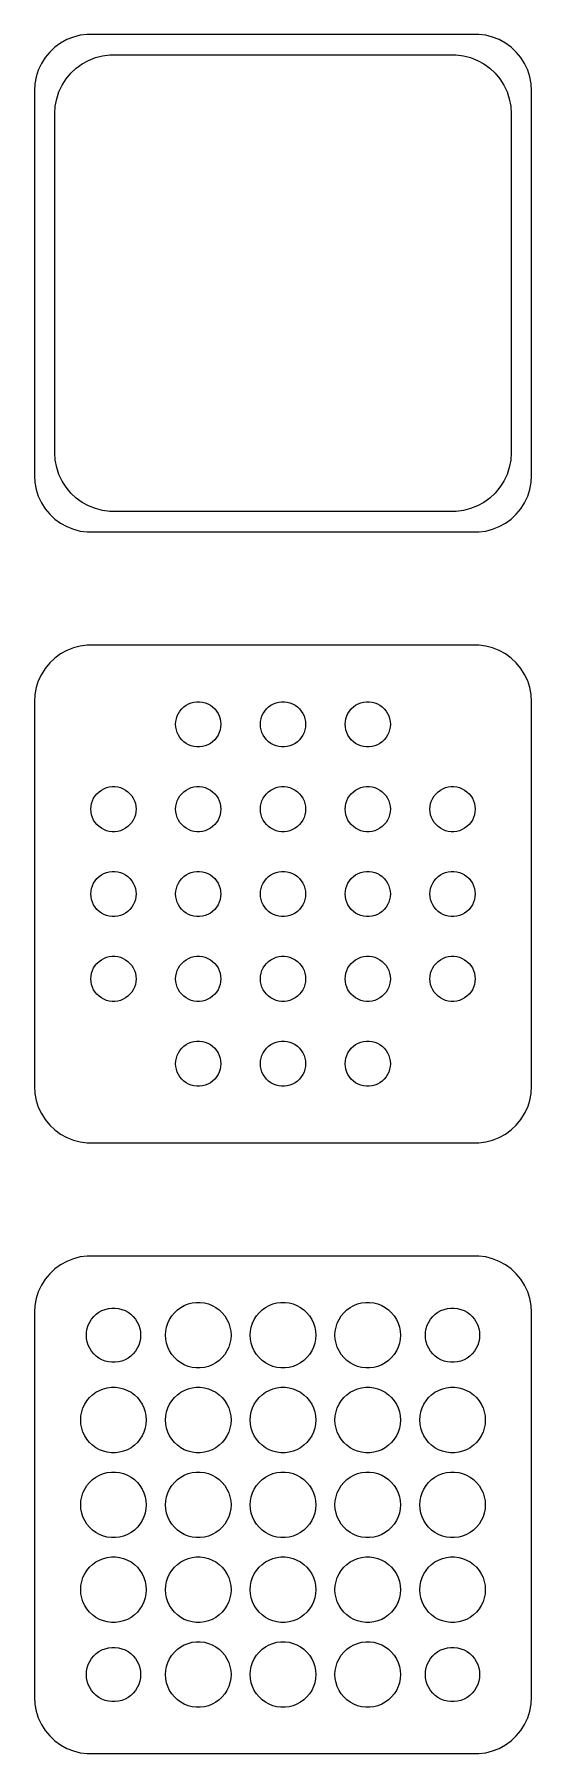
# Model space of a CAD drawing. Header units: metres. Extents: x -22 to 22, y 86 to 238.
import ezdxf

# ---------------------------------------------------------------- set-up
doc = ezdxf.new("R2010")
doc.units = ezdxf.units.M

msp = doc.modelspace()

# ---------------------------------------------------------------- linework, layer by layer
for p, q in [((-19.6791, 237.222), (-20.1871, 236.853)), ((-19.1289, 237.524), (-19.6791, 237.222)), ((-18.5451, 237.755), (-19.1289, 237.524)), ((-17.9369, 237.911), (-18.5451, 237.755)), ((-17.3139, 237.99), (-17.9369, 237.911)), ((17.3139, 237.99), (-17.3139, 237.99)), ((17.9369, 237.911), (17.3139, 237.99)), ((18.5451, 237.755), (17.9369, 237.911)), ((19.1289, 237.524), (18.5451, 237.755)), ((19.6791, 237.222), (19.1289, 237.524)), ((20.1871, 236.853), (19.6791, 237.222)), ((-21.0451, 235.939), (-21.3815, 235.409)), ((-20.6448, 236.423), (-21.0451, 235.939)), ((-20.1871, 236.853), (-20.6448, 236.423)), ((-17.7801, 235.381), (-17.2091, 235.695)), ((-17.2091, 235.695), (-16.6033, 235.934)), ((-16.6033, 235.934), (-15.9722, 236.096)), ((-15.9722, 236.096), (-15.3258, 236.178)), ((-15.3258, 236.178), (15.3258, 236.178)), ((15.3258, 236.178), (15.9722, 236.096)), ((15.9722, 236.096), (16.6033, 235.934)), ((16.6033, 235.934), (17.2091, 235.695)), ((17.2091, 235.695), (17.7801, 235.381)), ((20.6448, 236.423), (20.1871, 236.853)), ((21.0451, 235.939), (20.6448, 236.423)), ((21.3815, 235.409), (21.0451, 235.939)), ((-21.8429, 234.243), (-21.9606, 233.627)), ((-21.6489, 234.841), (-21.8429, 234.243)), ((-21.3815, 235.409), (-21.6489, 234.841)), ((-19.5466, 233.5), (-19.1975, 234.05)), ((-19.1975, 234.05), (-18.7822, 234.552)), ((-18.7822, 234.552), (-18.3072, 234.998)), ((-18.3072, 234.998), (-17.7801, 235.381)), ((17.7801, 235.381), (18.3072, 234.998)), ((18.3072, 234.998), (18.7822, 234.552)), ((18.7822, 234.552), (19.1975, 234.05)), ((19.1975, 234.05), (19.5466, 233.5)), ((21.6489, 234.841), (21.3815, 235.409)), ((21.8429, 234.243), (21.6489, 234.841)), ((21.9606, 233.627), (21.8429, 234.243)), ((-21.9606, 233.627), (-22, 233)), ((-22, 233), (-22, 199)), ((-20.0254, 232.29), (-19.824, 232.91)), ((-19.824, 232.91), (-19.5466, 233.5)), ((19.5466, 233.5), (19.824, 232.91)), ((19.824, 232.91), (20.0254, 232.29)), ((22, 233), (21.9606, 233.627)), ((22, 199), (22, 233)), ((-20.1884, 231), (-20.1474, 231.65)), ((-20.1474, 231.65), (-20.0254, 232.29)), ((20.0254, 232.29), (20.1474, 231.65)), ((20.1474, 231.65), (20.1884, 231)), ((-20.1884, 201), (-20.1884, 231)), ((20.1884, 231), (20.1884, 201)), ((-20.1474, 200.35), (-20.1884, 201)), ((20.1884, 201), (20.1474, 200.35)), ((-20.0254, 199.71), (-20.1474, 200.35)), ((-19.824, 199.09), (-20.0254, 199.71)), ((20.0254, 199.71), (19.824, 199.09)), ((20.1474, 200.35), (20.0254, 199.71)), ((-22, 199), (-21.9606, 198.373)), ((-21.9606, 198.373), (-21.8429, 197.757)), ((-21.8429, 197.757), (-21.6489, 197.159)), ((-19.5466, 198.5), (-19.824, 199.09)), ((-19.1975, 197.95), (-19.5466, 198.5)), ((-18.7822, 197.448), (-19.1975, 197.95)), ((19.1975, 197.95), (18.7822, 197.448)), ((19.5466, 198.5), (19.1975, 197.95)), ((19.824, 199.09), (19.5466, 198.5)), ((21.6489, 197.159), (21.8429, 197.757)), ((21.8429, 197.757), (21.9606, 198.373)), ((21.9606, 198.373), (22, 199)), ((-21.6489, 197.159), (-21.3815, 196.591)), ((-21.3815, 196.591), (-21.0451, 196.061)), ((-21.0451, 196.061), (-20.6448, 195.577)), ((-18.3072, 197.002), (-18.7822, 197.448)), ((-17.7801, 196.619), (-18.3072, 197.002)), ((-17.2091, 196.305), (-17.7801, 196.619)), ((-16.6033, 196.066), (-17.2091, 196.305)), ((-15.9722, 195.904), (-16.6033, 196.066)), ((16.6033, 196.066), (15.9722, 195.904)), ((17.2091, 196.305), (16.6033, 196.066)), ((17.7801, 196.619), (17.2091, 196.305)), ((18.3072, 197.002), (17.7801, 196.619)), ((18.7822, 197.448), (18.3072, 197.002)), ((20.6448, 195.577), (21.0451, 196.061)), ((21.0451, 196.061), (21.3815, 196.591)), ((21.3815, 196.591), (21.6489, 197.159)), ((-20.6448, 195.577), (-20.1871, 195.147)), ((-20.1871, 195.147), (-19.6791, 194.778)), ((-19.6791, 194.778), (-19.1289, 194.476)), ((-15.3258, 195.822), (-15.9722, 195.904)), ((15.3258, 195.822), (-15.3258, 195.822)), ((15.9722, 195.904), (15.3258, 195.822)), ((19.1289, 194.476), (19.6791, 194.778)), ((19.6791, 194.778), (20.1871, 195.147)), ((20.1871, 195.147), (20.6448, 195.577)), ((-19.1289, 194.476), (-18.5451, 194.245)), ((-18.5451, 194.245), (-17.9369, 194.089)), ((-17.9369, 194.089), (-17.3139, 194.01)), ((-17.3139, 194.01), (17.3139, 194.01)), ((17.3139, 194.01), (17.9369, 194.089)), ((17.9369, 194.089), (18.5451, 194.245)), ((18.5451, 194.245), (19.1289, 194.476)), ((-17.9369, 183.911), (-18.5451, 183.755)), ((-17.3139, 183.99), (-17.9369, 183.911)), ((17.3139, 183.99), (-17.3139, 183.99)), ((17.9369, 183.911), (17.3139, 183.99)), ((18.5451, 183.755), (17.9369, 183.911)), ((-20.6448, 182.423), (-21.0451, 181.939)), ((-20.1871, 182.853), (-20.6448, 182.423)), ((-19.6791, 183.222), (-20.1871, 182.853)), ((-19.1289, 183.524), (-19.6791, 183.222)), ((-18.5451, 183.755), (-19.1289, 183.524)), ((19.1289, 183.524), (18.5451, 183.755)), ((19.6791, 183.222), (19.1289, 183.524)), ((20.1871, 182.853), (19.6791, 183.222)), ((20.6448, 182.423), (20.1871, 182.853)), ((21.0451, 181.939), (20.6448, 182.423)), ((-21.3815, 181.409), (-21.6489, 180.841)), ((-21.0451, 181.939), (-21.3815, 181.409)), ((21.3815, 181.409), (21.0451, 181.939)), ((21.6489, 180.841), (21.3815, 181.409)), ((-21.9606, 179.627), (-22, 179)), ((-21.8429, 180.243), (-21.9606, 179.627)), ((-21.6489, 180.841), (-21.8429, 180.243)), ((21.8429, 180.243), (21.6489, 180.841)), ((21.9606, 179.627), (21.8429, 180.243)), ((22, 179), (21.9606, 179.627)), ((-22, 179), (-22, 145)), ((-9.35954, 177.736), (-9.25261, 177.964)), ((-9.25261, 177.964), (-9.11803, 178.176)), ((-9.11803, 178.176), (-8.95793, 178.369)), ((-8.95793, 178.369), (-8.77484, 178.541)), ((-8.77484, 178.541), (-8.57164, 178.689)), ((-8.57164, 178.689), (-8.35155, 178.81)), ((-8.35155, 178.81), (-8.11803, 178.902)), ((-8.11803, 178.902), (-7.87476, 178.965)), ((-7.87476, 178.965), (-7.62558, 178.996)), ((-7.62558, 178.996), (-7.3744, 178.996)), ((-7.3744, 178.996), (-7.12523, 178.965)), ((-7.12523, 178.965), (-6.88196, 178.902)), ((-6.88196, 178.902), (-6.64844, 178.81)), ((-6.64844, 178.81), (-6.42834, 178.689)), ((-6.42834, 178.689), (-6.22514, 178.541)), ((-6.22514, 178.541), (-6.04205, 178.369)), ((-6.04205, 178.369), (-5.88196, 178.176)), ((-5.88196, 178.176), (-5.74738, 177.964)), ((-5.74738, 177.964), (-5.64044, 177.736)), ((-1.85954, 177.736), (-1.75261, 177.964)), ((-1.75261, 177.964), (-1.61803, 178.176)), ((-1.61803, 178.176), (-1.45793, 178.369)), ((-1.45793, 178.369), (-1.27484, 178.541)), ((-1.27484, 178.541), (-1.07164, 178.689)), ((-1.07164, 178.689), (-0.851547, 178.81)), ((-0.851547, 178.81), (-0.618027, 178.902)), ((-0.618027, 178.902), (-0.374756, 178.965)), ((-0.374756, 178.965), (-0.12558, 178.996)), ((-0.12558, 178.996), (0.12558, 178.996)), ((0.12558, 178.996), (0.374756, 178.965)), ((0.374756, 178.965), (0.618027, 178.902)), ((0.618027, 178.902), (0.851547, 178.81)), ((0.851547, 178.81), (1.07164, 178.689)), ((1.07164, 178.689), (1.27484, 178.541)), ((1.27484, 178.541), (1.45793, 178.369)), ((1.45793, 178.369), (1.61803, 178.176)), ((1.61803, 178.176), (1.75261, 177.964)), ((1.75261, 177.964), (1.85954, 177.736)), ((5.64044, 177.736), (5.74738, 177.964)), ((5.74738, 177.964), (5.88196, 178.176)), ((5.88196, 178.176), (6.04205, 178.369)), ((6.04205, 178.369), (6.22514, 178.541)), ((6.22514, 178.541), (6.42834, 178.689)), ((6.42834, 178.689), (6.64844, 178.81)), ((6.64844, 178.81), (6.88196, 178.902)), ((6.88196, 178.902), (7.12523, 178.965)), ((7.12523, 178.965), (7.3744, 178.996)), ((7.3744, 178.996), (7.62558, 178.996)), ((7.62558, 178.996), (7.87476, 178.965)), ((7.87476, 178.965), (8.11803, 178.902)), ((8.11803, 178.902), (8.35155, 178.81)), ((8.35155, 178.81), (8.57164, 178.689)), ((8.57164, 178.689), (8.77484, 178.541)), ((8.77484, 178.541), (8.95793, 178.369)), ((8.95793, 178.369), (9.11803, 178.176)), ((9.11803, 178.176), (9.25261, 177.964)), ((9.25261, 177.964), (9.35954, 177.736)), ((22, 145), (22, 179)), ((-9.5, 177), (-9.48422, 177.251)), ((-9.48422, 176.749), (-9.5, 177)), ((-9.48422, 177.251), (-9.43716, 177.497)), ((-9.43716, 176.503), (-9.48422, 176.749)), ((-9.43716, 177.497), (-9.35954, 177.736)), ((-9.35954, 176.264), (-9.43716, 176.503)), ((-5.64044, 177.736), (-5.56282, 177.497)), ((-5.56282, 176.503), (-5.64044, 176.264)), ((-5.56282, 177.497), (-5.51576, 177.251)), ((-5.51576, 176.749), (-5.56282, 176.503)), ((-5.51576, 177.251), (-5.5, 177)), ((-5.5, 177), (-5.51576, 176.749)), ((-2, 177), (-1.98422, 177.251)), ((-1.98422, 176.749), (-2, 177)), ((-1.98422, 177.251), (-1.93716, 177.497)), ((-1.93716, 176.503), (-1.98422, 176.749)), ((-1.93716, 177.497), (-1.85954, 177.736)), ((-1.85954, 176.264), (-1.93716, 176.503)), ((1.85954, 177.736), (1.93716, 177.497)), ((1.93716, 176.503), (1.85954, 176.264)), ((1.93716, 177.497), (1.98422, 177.251)), ((1.98422, 176.749), (1.93716, 176.503)), ((1.98422, 177.251), (2, 177)), ((2, 177), (1.98422, 176.749)), ((5.5, 177), (5.51576, 177.251)), ((5.51576, 176.749), (5.5, 177)), ((5.51576, 177.251), (5.56282, 177.497)), ((5.56282, 176.503), (5.51576, 176.749)), ((5.56282, 177.497), (5.64044, 177.736)), ((5.64044, 176.264), (5.56282, 176.503)), ((9.35954, 177.736), (9.43716, 177.497)), ((9.43716, 176.503), (9.35954, 176.264)), ((9.43716, 177.497), (9.48422, 177.251)), ((9.48422, 176.749), (9.43716, 176.503)), ((9.48422, 177.251), (9.5, 177)), ((9.5, 177), (9.48422, 176.749)), ((-9.25261, 176.036), (-9.35954, 176.264)), ((-9.11803, 175.824), (-9.25261, 176.036)), ((-8.95793, 175.631), (-9.11803, 175.824)), ((-8.77484, 175.459), (-8.95793, 175.631)), ((-8.57164, 175.311), (-8.77484, 175.459)), ((-8.35155, 175.19), (-8.57164, 175.311)), ((-8.11803, 175.098), (-8.35155, 175.19)), ((-7.87476, 175.035), (-8.11803, 175.098)), ((-7.62558, 175.004), (-7.87476, 175.035)), ((-7.3744, 175.004), (-7.62558, 175.004)), ((-7.12523, 175.035), (-7.3744, 175.004)), ((-6.88196, 175.098), (-7.12523, 175.035)), ((-6.64844, 175.19), (-6.88196, 175.098)), ((-6.42834, 175.311), (-6.64844, 175.19)), ((-6.22514, 175.459), (-6.42834, 175.311)), ((-6.04205, 175.631), (-6.22514, 175.459)), ((-5.88196, 175.824), (-6.04205, 175.631)), ((-5.74738, 176.036), (-5.88196, 175.824)), ((-5.64044, 176.264), (-5.74738, 176.036)), ((-1.75261, 176.036), (-1.85954, 176.264)), ((-1.61803, 175.824), (-1.75261, 176.036)), ((-1.45793, 175.631), (-1.61803, 175.824)), ((-1.27484, 175.459), (-1.45793, 175.631)), ((-1.07164, 175.311), (-1.27484, 175.459)), ((-0.851547, 175.19), (-1.07164, 175.311)), ((-0.618027, 175.098), (-0.851547, 175.19)), ((-0.374756, 175.035), (-0.618027, 175.098)), ((-0.12558, 175.004), (-0.374756, 175.035)), ((0.12558, 175.004), (-0.12558, 175.004)), ((0.374756, 175.035), (0.12558, 175.004)), ((0.618027, 175.098), (0.374756, 175.035)), ((0.851547, 175.19), (0.618027, 175.098)), ((1.07164, 175.311), (0.851547, 175.19)), ((1.27484, 175.459), (1.07164, 175.311)), ((1.45793, 175.631), (1.27484, 175.459)), ((1.61803, 175.824), (1.45793, 175.631)), ((1.75261, 176.036), (1.61803, 175.824)), ((1.85954, 176.264), (1.75261, 176.036)), ((5.74738, 176.036), (5.64044, 176.264)), ((5.88196, 175.824), (5.74738, 176.036)), ((6.04205, 175.631), (5.88196, 175.824)), ((6.22514, 175.459), (6.04205, 175.631)), ((6.42834, 175.311), (6.22514, 175.459)), ((6.64844, 175.19), (6.42834, 175.311)), ((6.88196, 175.098), (6.64844, 175.19)), ((7.12523, 175.035), (6.88196, 175.098)), ((7.3744, 175.004), (7.12523, 175.035)), ((7.62558, 175.004), (7.3744, 175.004)), ((7.87476, 175.035), (7.62558, 175.004)), ((8.11803, 175.098), (7.87476, 175.035)), ((8.35155, 175.19), (8.11803, 175.098)), ((8.57164, 175.311), (8.35155, 175.19)), ((8.77484, 175.459), (8.57164, 175.311)), ((8.95793, 175.631), (8.77484, 175.459)), ((9.11803, 175.824), (8.95793, 175.631)), ((9.25261, 176.036), (9.11803, 175.824)), ((9.35954, 176.264), (9.25261, 176.036)), ((-16.9372, 169.997), (-16.8595, 170.236)), ((-16.8595, 170.236), (-16.7526, 170.464)), ((-16.7526, 170.464), (-16.618, 170.676)), ((-16.618, 170.676), (-16.4579, 170.869)), ((-16.4579, 170.869), (-16.2748, 171.041)), ((-16.2748, 171.041), (-16.0716, 171.189)), ((-16.0716, 171.189), (-15.8515, 171.31)), ((-15.8515, 171.31), (-15.618, 171.402)), ((-15.618, 171.402), (-15.3748, 171.465)), ((-15.3748, 171.465), (-15.1256, 171.496)), ((-15.1256, 171.496), (-14.8744, 171.496)), ((-14.8744, 171.496), (-14.6252, 171.465)), ((-14.6252, 171.465), (-14.382, 171.402)), ((-14.382, 171.402), (-14.1484, 171.31)), ((-14.1484, 171.31), (-13.9283, 171.189)), ((-13.9283, 171.189), (-13.7251, 171.041)), ((-13.7251, 171.041), (-13.5421, 170.869)), ((-13.5421, 170.869), (-13.382, 170.676)), ((-13.382, 170.676), (-13.2474, 170.464)), ((-13.2474, 170.464), (-13.1404, 170.236)), ((-13.1404, 170.236), (-13.0628, 169.997)), ((-9.43716, 169.997), (-9.35954, 170.236)), ((-9.35954, 170.236), (-9.25261, 170.464)), ((-9.25261, 170.464), (-9.11803, 170.676)), ((-9.11803, 170.676), (-8.95793, 170.869)), ((-8.95793, 170.869), (-8.77484, 171.041)), ((-8.77484, 171.041), (-8.57164, 171.189)), ((-8.57164, 171.189), (-8.35155, 171.31)), ((-8.35155, 171.31), (-8.11803, 171.402)), ((-8.11803, 171.402), (-7.87476, 171.465)), ((-7.87476, 171.465), (-7.62558, 171.496)), ((-7.62558, 171.496), (-7.3744, 171.496)), ((-7.3744, 171.496), (-7.12523, 171.465)), ((-7.12523, 171.465), (-6.88196, 171.402)), ((-6.88196, 171.402), (-6.64844, 171.31)), ((-6.64844, 171.31), (-6.42834, 171.189)), ((-6.42834, 171.189), (-6.22514, 171.041)), ((-6.22514, 171.041), (-6.04205, 170.869)), ((-6.04205, 170.869), (-5.88196, 170.676)), ((-5.88196, 170.676), (-5.74738, 170.464)), ((-5.74738, 170.464), (-5.64044, 170.236)), ((-5.64044, 170.236), (-5.56282, 169.997)), ((-1.93716, 169.997), (-1.85954, 170.236)), ((-1.85954, 170.236), (-1.75261, 170.464)), ((-1.75261, 170.464), (-1.61803, 170.676)), ((-1.61803, 170.676), (-1.45793, 170.869)), ((-1.45793, 170.869), (-1.27484, 171.041)), ((-1.27484, 171.041), (-1.07164, 171.189)), ((-1.07164, 171.189), (-0.851547, 171.31)), ((-0.851547, 171.31), (-0.618027, 171.402)), ((-0.618027, 171.402), (-0.374756, 171.465)), ((-0.374756, 171.465), (-0.12558, 171.496)), ((-0.12558, 171.496), (0.12558, 171.496)), ((0.12558, 171.496), (0.374756, 171.465)), ((0.374756, 171.465), (0.618027, 171.402)), ((0.618027, 171.402), (0.851547, 171.31)), ((0.851547, 171.31), (1.07164, 171.189)), ((1.07164, 171.189), (1.27484, 171.041)), ((1.27484, 171.041), (1.45793, 170.869)), ((1.45793, 170.869), (1.61803, 170.676)), ((1.61803, 170.676), (1.75261, 170.464)), ((1.75261, 170.464), (1.85954, 170.236)), ((1.85954, 170.236), (1.93716, 169.997)), ((5.56282, 169.997), (5.64044, 170.236)), ((5.64044, 170.236), (5.74738, 170.464)), ((5.74738, 170.464), (5.88196, 170.676)), ((5.88196, 170.676), (6.04205, 170.869)), ((6.04205, 170.869), (6.22514, 171.041)), ((6.22514, 171.041), (6.42834, 171.189)), ((6.42834, 171.189), (6.64844, 171.31)), ((6.64844, 171.31), (6.88196, 171.402)), ((6.88196, 171.402), (7.12523, 171.465)), ((7.12523, 171.465), (7.3744, 171.496)), ((7.3744, 171.496), (7.62558, 171.496)), ((7.62558, 171.496), (7.87476, 171.465)), ((7.87476, 171.465), (8.11803, 171.402)), ((8.11803, 171.402), (8.35155, 171.31)), ((8.35155, 171.31), (8.57164, 171.189)), ((8.57164, 171.189), (8.77484, 171.041)), ((8.77484, 171.041), (8.95793, 170.869)), ((8.95793, 170.869), (9.11803, 170.676)), ((9.11803, 170.676), (9.25261, 170.464)), ((9.25261, 170.464), (9.35954, 170.236)), ((9.35954, 170.236), (9.43716, 169.997)), ((13.0628, 169.997), (13.1404, 170.236)), ((13.1404, 170.236), (13.2474, 170.464)), ((13.2474, 170.464), (13.382, 170.676)), ((13.382, 170.676), (13.5421, 170.869)), ((13.5421, 170.869), (13.7251, 171.041)), ((13.7251, 171.041), (13.9283, 171.189)), ((13.9283, 171.189), (14.1484, 171.31)), ((14.1484, 171.31), (14.382, 171.402)), ((14.382, 171.402), (14.6252, 171.465)), ((14.6252, 171.465), (14.8744, 171.496)), ((14.8744, 171.496), (15.1256, 171.496)), ((15.1256, 171.496), (15.3748, 171.465)), ((15.3748, 171.465), (15.618, 171.402)), ((15.618, 171.402), (15.8515, 171.31)), ((15.8515, 171.31), (16.0716, 171.189)), ((16.0716, 171.189), (16.2748, 171.041)), ((16.2748, 171.041), (16.4579, 170.869)), ((16.4579, 170.869), (16.618, 170.676)), ((16.618, 170.676), (16.7526, 170.464)), ((16.7526, 170.464), (16.8595, 170.236)), ((16.8595, 170.236), (16.9372, 169.997)), ((-17, 169.5), (-16.9842, 169.751)), ((-16.9842, 169.249), (-17, 169.5)), ((-16.9842, 169.751), (-16.9372, 169.997)), ((-16.9372, 169.003), (-16.9842, 169.249)), ((-16.8595, 168.764), (-16.9372, 169.003)), ((-16.7526, 168.536), (-16.8595, 168.764)), ((-13.1404, 168.764), (-13.2474, 168.536)), ((-13.0628, 169.003), (-13.1404, 168.764)), ((-13.0628, 169.997), (-13.0158, 169.751)), ((-13.0158, 169.249), (-13.0628, 169.003)), ((-13.0158, 169.751), (-13, 169.5)), ((-13, 169.5), (-13.0158, 169.249)), ((-9.5, 169.5), (-9.48422, 169.751)), ((-9.48422, 169.249), (-9.5, 169.5)), ((-9.48422, 169.751), (-9.43716, 169.997)), ((-9.43716, 169.003), (-9.48422, 169.249)), ((-9.35954, 168.764), (-9.43716, 169.003)), ((-9.25261, 168.536), (-9.35954, 168.764)), ((-5.64044, 168.764), (-5.74738, 168.536)), ((-5.56282, 169.003), (-5.64044, 168.764)), ((-5.56282, 169.997), (-5.51576, 169.751)), ((-5.51576, 169.249), (-5.56282, 169.003)), ((-5.51576, 169.751), (-5.5, 169.5)), ((-5.5, 169.5), (-5.51576, 169.249)), ((-2, 169.5), (-1.98422, 169.751)), ((-1.98422, 169.249), (-2, 169.5)), ((-1.98422, 169.751), (-1.93716, 169.997)), ((-1.93716, 169.003), (-1.98422, 169.249)), ((-1.85954, 168.764), (-1.93716, 169.003)), ((-1.75261, 168.536), (-1.85954, 168.764)), ((1.85954, 168.764), (1.75261, 168.536)), ((1.93716, 169.003), (1.85954, 168.764)), ((1.93716, 169.997), (1.98422, 169.751)), ((1.98422, 169.249), (1.93716, 169.003)), ((1.98422, 169.751), (2, 169.5)), ((2, 169.5), (1.98422, 169.249)), ((5.5, 169.5), (5.51576, 169.751)), ((5.51576, 169.249), (5.5, 169.5)), ((5.51576, 169.751), (5.56282, 169.997)), ((5.56282, 169.003), (5.51576, 169.249)), ((5.64044, 168.764), (5.56282, 169.003)), ((5.74738, 168.536), (5.64044, 168.764)), ((9.35954, 168.764), (9.25261, 168.536)), ((9.43716, 169.003), (9.35954, 168.764)), ((9.43716, 169.997), (9.48422, 169.751)), ((9.48422, 169.249), (9.43716, 169.003)), ((9.48422, 169.751), (9.5, 169.5)), ((9.5, 169.5), (9.48422, 169.249)), ((13, 169.5), (13.0158, 169.751)), ((13.0158, 169.249), (13, 169.5)), ((13.0158, 169.751), (13.0628, 169.997)), ((13.0628, 169.003), (13.0158, 169.249)), ((13.1404, 168.764), (13.0628, 169.003)), ((13.2474, 168.536), (13.1404, 168.764)), ((16.8595, 168.764), (16.7526, 168.536)), ((16.9372, 169.003), (16.8595, 168.764)), ((16.9372, 169.997), (16.9842, 169.751)), ((16.9842, 169.249), (16.9372, 169.003)), ((16.9842, 169.751), (17, 169.5)), ((17, 169.5), (16.9842, 169.249)), ((-16.618, 168.324), (-16.7526, 168.536)), ((-16.4579, 168.131), (-16.618, 168.324)), ((-16.2748, 167.959), (-16.4579, 168.131)), ((-16.0716, 167.811), (-16.2748, 167.959)), ((-15.8515, 167.69), (-16.0716, 167.811)), ((-15.618, 167.598), (-15.8515, 167.69)), ((-15.3748, 167.535), (-15.618, 167.598)), ((-15.1256, 167.504), (-15.3748, 167.535)), ((-14.8744, 167.504), (-15.1256, 167.504)), ((-14.6252, 167.535), (-14.8744, 167.504)), ((-14.382, 167.598), (-14.6252, 167.535)), ((-14.1484, 167.69), (-14.382, 167.598)), ((-13.9283, 167.811), (-14.1484, 167.69)), ((-13.7251, 167.959), (-13.9283, 167.811)), ((-13.5421, 168.131), (-13.7251, 167.959)), ((-13.382, 168.324), (-13.5421, 168.131)), ((-13.2474, 168.536), (-13.382, 168.324)), ((-9.11803, 168.324), (-9.25261, 168.536)), ((-8.95793, 168.131), (-9.11803, 168.324)), ((-8.77484, 167.959), (-8.95793, 168.131)), ((-8.57164, 167.811), (-8.77484, 167.959)), ((-8.35155, 167.69), (-8.57164, 167.811)), ((-8.11803, 167.598), (-8.35155, 167.69)), ((-7.87476, 167.535), (-8.11803, 167.598)), ((-7.62558, 167.504), (-7.87476, 167.535)), ((-7.3744, 167.504), (-7.62558, 167.504)), ((-7.12523, 167.535), (-7.3744, 167.504)), ((-6.88196, 167.598), (-7.12523, 167.535)), ((-6.64844, 167.69), (-6.88196, 167.598)), ((-6.42834, 167.811), (-6.64844, 167.69)), ((-6.22514, 167.959), (-6.42834, 167.811)), ((-6.04205, 168.131), (-6.22514, 167.959)), ((-5.88196, 168.324), (-6.04205, 168.131)), ((-5.74738, 168.536), (-5.88196, 168.324)), ((-1.61803, 168.324), (-1.75261, 168.536)), ((-1.45793, 168.131), (-1.61803, 168.324)), ((-1.27484, 167.959), (-1.45793, 168.131)), ((-1.07164, 167.811), (-1.27484, 167.959)), ((-0.851547, 167.69), (-1.07164, 167.811)), ((-0.618027, 167.598), (-0.851547, 167.69)), ((-0.374756, 167.535), (-0.618027, 167.598)), ((-0.12558, 167.504), (-0.374756, 167.535)), ((0.12558, 167.504), (-0.12558, 167.504)), ((0.374756, 167.535), (0.12558, 167.504)), ((0.618027, 167.598), (0.374756, 167.535)), ((0.851547, 167.69), (0.618027, 167.598)), ((1.07164, 167.811), (0.851547, 167.69)), ((1.27484, 167.959), (1.07164, 167.811)), ((1.45793, 168.131), (1.27484, 167.959)), ((1.61803, 168.324), (1.45793, 168.131)), ((1.75261, 168.536), (1.61803, 168.324)), ((5.88196, 168.324), (5.74738, 168.536)), ((6.04205, 168.131), (5.88196, 168.324)), ((6.22514, 167.959), (6.04205, 168.131)), ((6.42834, 167.811), (6.22514, 167.959)), ((6.64844, 167.69), (6.42834, 167.811)), ((6.88196, 167.598), (6.64844, 167.69)), ((7.12523, 167.535), (6.88196, 167.598)), ((7.3744, 167.504), (7.12523, 167.535)), ((7.62558, 167.504), (7.3744, 167.504)), ((7.87476, 167.535), (7.62558, 167.504)), ((8.11803, 167.598), (7.87476, 167.535)), ((8.35155, 167.69), (8.11803, 167.598)), ((8.57164, 167.811), (8.35155, 167.69)), ((8.77484, 167.959), (8.57164, 167.811)), ((8.95793, 168.131), (8.77484, 167.959)), ((9.11803, 168.324), (8.95793, 168.131)), ((9.25261, 168.536), (9.11803, 168.324)), ((13.382, 168.324), (13.2474, 168.536)), ((13.5421, 168.131), (13.382, 168.324)), ((13.7251, 167.959), (13.5421, 168.131)), ((13.9283, 167.811), (13.7251, 167.959)), ((14.1484, 167.69), (13.9283, 167.811)), ((14.382, 167.598), (14.1484, 167.69)), ((14.6252, 167.535), (14.382, 167.598)), ((14.8744, 167.504), (14.6252, 167.535)), ((15.1256, 167.504), (14.8744, 167.504)), ((15.3748, 167.535), (15.1256, 167.504)), ((15.618, 167.598), (15.3748, 167.535)), ((15.8515, 167.69), (15.618, 167.598)), ((16.0716, 167.811), (15.8515, 167.69)), ((16.2748, 167.959), (16.0716, 167.811)), ((16.4579, 168.131), (16.2748, 167.959)), ((16.618, 168.324), (16.4579, 168.131)), ((16.7526, 168.536), (16.618, 168.324)), ((-16.9372, 162.497), (-16.8595, 162.736)), ((-16.8595, 162.736), (-16.7526, 162.964)), ((-16.7526, 162.964), (-16.618, 163.176)), ((-16.618, 163.176), (-16.4579, 163.369)), ((-16.4579, 163.369), (-16.2748, 163.541)), ((-16.2748, 163.541), (-16.0716, 163.689)), ((-16.0716, 163.689), (-15.8515, 163.81)), ((-15.8515, 163.81), (-15.618, 163.902)), ((-15.618, 163.902), (-15.3748, 163.965)), ((-15.3748, 163.965), (-15.1256, 163.996)), ((-15.1256, 163.996), (-14.8744, 163.996)), ((-14.8744, 163.996), (-14.6252, 163.965)), ((-14.6252, 163.965), (-14.382, 163.902)), ((-14.382, 163.902), (-14.1484, 163.81)), ((-14.1484, 163.81), (-13.9283, 163.689)), ((-13.9283, 163.689), (-13.7251, 163.541)), ((-13.7251, 163.541), (-13.5421, 163.369)), ((-13.5421, 163.369), (-13.382, 163.176)), ((-13.382, 163.176), (-13.2474, 162.964)), ((-13.2474, 162.964), (-13.1404, 162.736)), ((-13.1404, 162.736), (-13.0628, 162.497)), ((-9.43716, 162.497), (-9.35954, 162.736)), ((-9.35954, 162.736), (-9.25261, 162.964)), ((-9.25261, 162.964), (-9.11803, 163.176)), ((-9.11803, 163.176), (-8.95793, 163.369)), ((-8.95793, 163.369), (-8.77484, 163.541)), ((-8.77484, 163.541), (-8.57164, 163.689)), ((-8.57164, 163.689), (-8.35155, 163.81)), ((-8.35155, 163.81), (-8.11803, 163.902)), ((-8.11803, 163.902), (-7.87476, 163.965)), ((-7.87476, 163.965), (-7.62558, 163.996)), ((-7.62558, 163.996), (-7.3744, 163.996)), ((-7.3744, 163.996), (-7.12523, 163.965)), ((-7.12523, 163.965), (-6.88196, 163.902)), ((-6.88196, 163.902), (-6.64844, 163.81)), ((-6.64844, 163.81), (-6.42834, 163.689)), ((-6.42834, 163.689), (-6.22514, 163.541)), ((-6.22514, 163.541), (-6.04205, 163.369)), ((-6.04205, 163.369), (-5.88196, 163.176)), ((-5.88196, 163.176), (-5.74738, 162.964)), ((-5.74738, 162.964), (-5.64044, 162.736)), ((-5.64044, 162.736), (-5.56282, 162.497)), ((-1.93716, 162.497), (-1.85954, 162.736)), ((-1.85954, 162.736), (-1.75261, 162.964)), ((-1.75261, 162.964), (-1.61803, 163.176)), ((-1.61803, 163.176), (-1.45793, 163.369)), ((-1.45793, 163.369), (-1.27484, 163.541)), ((-1.27484, 163.541), (-1.07164, 163.689)), ((-1.07164, 163.689), (-0.851547, 163.81)), ((-0.851547, 163.81), (-0.618027, 163.902)), ((-0.618027, 163.902), (-0.374756, 163.965)), ((-0.374756, 163.965), (-0.12558, 163.996)), ((-0.12558, 163.996), (0.12558, 163.996)), ((0.12558, 163.996), (0.374756, 163.965)), ((0.374756, 163.965), (0.618027, 163.902)), ((0.618027, 163.902), (0.851547, 163.81)), ((0.851547, 163.81), (1.07164, 163.689)), ((1.07164, 163.689), (1.27484, 163.541)), ((1.27484, 163.541), (1.45793, 163.369)), ((1.45793, 163.369), (1.61803, 163.176)), ((1.61803, 163.176), (1.75261, 162.964)), ((1.75261, 162.964), (1.85954, 162.736)), ((1.85954, 162.736), (1.93716, 162.497)), ((5.56282, 162.497), (5.64044, 162.736)), ((5.64044, 162.736), (5.74738, 162.964)), ((5.74738, 162.964), (5.88196, 163.176)), ((5.88196, 163.176), (6.04205, 163.369)), ((6.04205, 163.369), (6.22514, 163.541)), ((6.22514, 163.541), (6.42834, 163.689)), ((6.42834, 163.689), (6.64844, 163.81)), ((6.64844, 163.81), (6.88196, 163.902)), ((6.88196, 163.902), (7.12523, 163.965)), ((7.12523, 163.965), (7.3744, 163.996)), ((7.3744, 163.996), (7.62558, 163.996)), ((7.62558, 163.996), (7.87476, 163.965)), ((7.87476, 163.965), (8.11803, 163.902)), ((8.11803, 163.902), (8.35155, 163.81)), ((8.35155, 163.81), (8.57164, 163.689)), ((8.57164, 163.689), (8.77484, 163.541)), ((8.77484, 163.541), (8.95793, 163.369)), ((8.95793, 163.369), (9.11803, 163.176)), ((9.11803, 163.176), (9.25261, 162.964)), ((9.25261, 162.964), (9.35954, 162.736)), ((9.35954, 162.736), (9.43716, 162.497)), ((13.0628, 162.497), (13.1404, 162.736)), ((13.1404, 162.736), (13.2474, 162.964)), ((13.2474, 162.964), (13.382, 163.176)), ((13.382, 163.176), (13.5421, 163.369)), ((13.5421, 163.369), (13.7251, 163.541)), ((13.7251, 163.541), (13.9283, 163.689)), ((13.9283, 163.689), (14.1484, 163.81)), ((14.1484, 163.81), (14.382, 163.902)), ((14.382, 163.902), (14.6252, 163.965)), ((14.6252, 163.965), (14.8744, 163.996)), ((14.8744, 163.996), (15.1256, 163.996)), ((15.1256, 163.996), (15.3748, 163.965)), ((15.3748, 163.965), (15.618, 163.902)), ((15.618, 163.902), (15.8515, 163.81)), ((15.8515, 163.81), (16.0716, 163.689)), ((16.0716, 163.689), (16.2748, 163.541)), ((16.2748, 163.541), (16.4579, 163.369)), ((16.4579, 163.369), (16.618, 163.176)), ((16.618, 163.176), (16.7526, 162.964)), ((16.7526, 162.964), (16.8595, 162.736)), ((16.8595, 162.736), (16.9372, 162.497)), ((-17, 162), (-16.9842, 162.251)), ((-16.9842, 161.749), (-17, 162)), ((-16.9842, 162.251), (-16.9372, 162.497)), ((-16.9372, 161.503), (-16.9842, 161.749)), ((-16.8595, 161.264), (-16.9372, 161.503)), ((-16.7526, 161.036), (-16.8595, 161.264)), ((-13.1404, 161.264), (-13.2474, 161.036)), ((-13.0628, 161.503), (-13.1404, 161.264)), ((-13.0628, 162.497), (-13.0158, 162.251)), ((-13.0158, 161.749), (-13.0628, 161.503)), ((-13.0158, 162.251), (-13, 162)), ((-13, 162), (-13.0158, 161.749)), ((-9.5, 162), (-9.48422, 162.251)), ((-9.48422, 161.749), (-9.5, 162)), ((-9.48422, 162.251), (-9.43716, 162.497)), ((-9.43716, 161.503), (-9.48422, 161.749)), ((-9.35954, 161.264), (-9.43716, 161.503)), ((-9.25261, 161.036), (-9.35954, 161.264)), ((-5.64044, 161.264), (-5.74738, 161.036)), ((-5.56282, 161.503), (-5.64044, 161.264)), ((-5.56282, 162.497), (-5.51576, 162.251)), ((-5.51576, 161.749), (-5.56282, 161.503)), ((-5.51576, 162.251), (-5.5, 162)), ((-5.5, 162), (-5.51576, 161.749)), ((-2, 162), (-1.98422, 162.251)), ((-1.98422, 161.749), (-2, 162)), ((-1.98422, 162.251), (-1.93716, 162.497)), ((-1.93716, 161.503), (-1.98422, 161.749)), ((-1.85954, 161.264), (-1.93716, 161.503)), ((-1.75261, 161.036), (-1.85954, 161.264)), ((1.85954, 161.264), (1.75261, 161.036)), ((1.93716, 161.503), (1.85954, 161.264)), ((1.93716, 162.497), (1.98422, 162.251)), ((1.98422, 161.749), (1.93716, 161.503)), ((1.98422, 162.251), (2, 162)), ((2, 162), (1.98422, 161.749)), ((5.5, 162), (5.51576, 162.251)), ((5.51576, 161.749), (5.5, 162)), ((5.51576, 162.251), (5.56282, 162.497)), ((5.56282, 161.503), (5.51576, 161.749)), ((5.64044, 161.264), (5.56282, 161.503)), ((5.74738, 161.036), (5.64044, 161.264)), ((9.35954, 161.264), (9.25261, 161.036)), ((9.43716, 161.503), (9.35954, 161.264)), ((9.43716, 162.497), (9.48422, 162.251)), ((9.48422, 161.749), (9.43716, 161.503)), ((9.48422, 162.251), (9.5, 162)), ((9.5, 162), (9.48422, 161.749)), ((13, 162), (13.0158, 162.251)), ((13.0158, 161.749), (13, 162)), ((13.0158, 162.251), (13.0628, 162.497)), ((13.0628, 161.503), (13.0158, 161.749)), ((13.1404, 161.264), (13.0628, 161.503)), ((13.2474, 161.036), (13.1404, 161.264)), ((16.8595, 161.264), (16.7526, 161.036)), ((16.9372, 161.503), (16.8595, 161.264)), ((16.9372, 162.497), (16.9842, 162.251)), ((16.9842, 161.749), (16.9372, 161.503)), ((16.9842, 162.251), (17, 162)), ((17, 162), (16.9842, 161.749)), ((-16.618, 160.824), (-16.7526, 161.036)), ((-16.4579, 160.631), (-16.618, 160.824)), ((-16.2748, 160.459), (-16.4579, 160.631)), ((-16.0716, 160.311), (-16.2748, 160.459)), ((-15.8515, 160.19), (-16.0716, 160.311)), ((-15.618, 160.098), (-15.8515, 160.19)), ((-15.3748, 160.035), (-15.618, 160.098)), ((-15.1256, 160.004), (-15.3748, 160.035)), ((-14.8744, 160.004), (-15.1256, 160.004)), ((-14.6252, 160.035), (-14.8744, 160.004)), ((-14.382, 160.098), (-14.6252, 160.035)), ((-14.1484, 160.19), (-14.382, 160.098)), ((-13.9283, 160.311), (-14.1484, 160.19)), ((-13.7251, 160.459), (-13.9283, 160.311)), ((-13.5421, 160.631), (-13.7251, 160.459)), ((-13.382, 160.824), (-13.5421, 160.631)), ((-13.2474, 161.036), (-13.382, 160.824)), ((-9.11803, 160.824), (-9.25261, 161.036)), ((-8.95793, 160.631), (-9.11803, 160.824)), ((-8.77484, 160.459), (-8.95793, 160.631)), ((-8.57164, 160.311), (-8.77484, 160.459)), ((-8.35155, 160.19), (-8.57164, 160.311)), ((-8.11803, 160.098), (-8.35155, 160.19)), ((-7.87476, 160.035), (-8.11803, 160.098)), ((-7.62558, 160.004), (-7.87476, 160.035)), ((-7.3744, 160.004), (-7.62558, 160.004)), ((-7.12523, 160.035), (-7.3744, 160.004)), ((-6.88196, 160.098), (-7.12523, 160.035)), ((-6.64844, 160.19), (-6.88196, 160.098)), ((-6.42834, 160.311), (-6.64844, 160.19)), ((-6.22514, 160.459), (-6.42834, 160.311)), ((-6.04205, 160.631), (-6.22514, 160.459)), ((-5.88196, 160.824), (-6.04205, 160.631)), ((-5.74738, 161.036), (-5.88196, 160.824)), ((-1.61803, 160.824), (-1.75261, 161.036)), ((-1.45793, 160.631), (-1.61803, 160.824)), ((-1.27484, 160.459), (-1.45793, 160.631)), ((-1.07164, 160.311), (-1.27484, 160.459)), ((-0.851547, 160.19), (-1.07164, 160.311)), ((-0.618027, 160.098), (-0.851547, 160.19)), ((-0.374756, 160.035), (-0.618027, 160.098)), ((-0.12558, 160.004), (-0.374756, 160.035)), ((0.12558, 160.004), (-0.12558, 160.004)), ((0.374756, 160.035), (0.12558, 160.004)), ((0.618027, 160.098), (0.374756, 160.035)), ((0.851547, 160.19), (0.618027, 160.098)), ((1.07164, 160.311), (0.851547, 160.19)), ((1.27484, 160.459), (1.07164, 160.311)), ((1.45793, 160.631), (1.27484, 160.459)), ((1.61803, 160.824), (1.45793, 160.631)), ((1.75261, 161.036), (1.61803, 160.824)), ((5.88196, 160.824), (5.74738, 161.036)), ((6.04205, 160.631), (5.88196, 160.824)), ((6.22514, 160.459), (6.04205, 160.631)), ((6.42834, 160.311), (6.22514, 160.459)), ((6.64844, 160.19), (6.42834, 160.311)), ((6.88196, 160.098), (6.64844, 160.19)), ((7.12523, 160.035), (6.88196, 160.098)), ((7.3744, 160.004), (7.12523, 160.035)), ((7.62558, 160.004), (7.3744, 160.004)), ((7.87476, 160.035), (7.62558, 160.004)), ((8.11803, 160.098), (7.87476, 160.035)), ((8.35155, 160.19), (8.11803, 160.098)), ((8.57164, 160.311), (8.35155, 160.19)), ((8.77484, 160.459), (8.57164, 160.311)), ((8.95793, 160.631), (8.77484, 160.459)), ((9.11803, 160.824), (8.95793, 160.631)), ((9.25261, 161.036), (9.11803, 160.824)), ((13.382, 160.824), (13.2474, 161.036)), ((13.5421, 160.631), (13.382, 160.824)), ((13.7251, 160.459), (13.5421, 160.631)), ((13.9283, 160.311), (13.7251, 160.459)), ((14.1484, 160.19), (13.9283, 160.311)), ((14.382, 160.098), (14.1484, 160.19)), ((14.6252, 160.035), (14.382, 160.098)), ((14.8744, 160.004), (14.6252, 160.035)), ((15.1256, 160.004), (14.8744, 160.004)), ((15.3748, 160.035), (15.1256, 160.004)), ((15.618, 160.098), (15.3748, 160.035)), ((15.8515, 160.19), (15.618, 160.098)), ((16.0716, 160.311), (15.8515, 160.19)), ((16.2748, 160.459), (16.0716, 160.311)), ((16.4579, 160.631), (16.2748, 160.459)), ((16.618, 160.824), (16.4579, 160.631)), ((16.7526, 161.036), (16.618, 160.824)), ((-16.9372, 154.997), (-16.8595, 155.236)), ((-16.8595, 155.236), (-16.7526, 155.464)), ((-16.7526, 155.464), (-16.618, 155.676)), ((-16.618, 155.676), (-16.4579, 155.869)), ((-16.4579, 155.869), (-16.2748, 156.041)), ((-16.2748, 156.041), (-16.0716, 156.189)), ((-16.0716, 156.189), (-15.8515, 156.31)), ((-15.8515, 156.31), (-15.618, 156.402)), ((-15.618, 156.402), (-15.3748, 156.465)), ((-15.3748, 156.465), (-15.1256, 156.496)), ((-15.1256, 156.496), (-14.8744, 156.496)), ((-14.8744, 156.496), (-14.6252, 156.465)), ((-14.6252, 156.465), (-14.382, 156.402)), ((-14.382, 156.402), (-14.1484, 156.31)), ((-14.1484, 156.31), (-13.9283, 156.189)), ((-13.9283, 156.189), (-13.7251, 156.041)), ((-13.7251, 156.041), (-13.5421, 155.869)), ((-13.5421, 155.869), (-13.382, 155.676)), ((-13.382, 155.676), (-13.2474, 155.464)), ((-13.2474, 155.464), (-13.1404, 155.236)), ((-13.1404, 155.236), (-13.0628, 154.997)), ((-9.43716, 154.997), (-9.35954, 155.236)), ((-9.35954, 155.236), (-9.25261, 155.464)), ((-9.25261, 155.464), (-9.11803, 155.676)), ((-9.11803, 155.676), (-8.95793, 155.869)), ((-8.95793, 155.869), (-8.77484, 156.041)), ((-8.77484, 156.041), (-8.57164, 156.189)), ((-8.57164, 156.189), (-8.35155, 156.31)), ((-8.35155, 156.31), (-8.11803, 156.402)), ((-8.11803, 156.402), (-7.87476, 156.465)), ((-7.87476, 156.465), (-7.62558, 156.496)), ((-7.62558, 156.496), (-7.3744, 156.496)), ((-7.3744, 156.496), (-7.12523, 156.465)), ((-7.12523, 156.465), (-6.88196, 156.402)), ((-6.88196, 156.402), (-6.64844, 156.31)), ((-6.64844, 156.31), (-6.42834, 156.189)), ((-6.42834, 156.189), (-6.22514, 156.041)), ((-6.22514, 156.041), (-6.04205, 155.869)), ((-6.04205, 155.869), (-5.88196, 155.676)), ((-5.88196, 155.676), (-5.74738, 155.464)), ((-5.74738, 155.464), (-5.64044, 155.236)), ((-5.64044, 155.236), (-5.56282, 154.997)), ((-1.93716, 154.997), (-1.85954, 155.236)), ((-1.85954, 155.236), (-1.75261, 155.464)), ((-1.75261, 155.464), (-1.61803, 155.676)), ((-1.61803, 155.676), (-1.45793, 155.869)), ((-1.45793, 155.869), (-1.27484, 156.041)), ((-1.27484, 156.041), (-1.07164, 156.189)), ((-1.07164, 156.189), (-0.851547, 156.31)), ((-0.851547, 156.31), (-0.618027, 156.402)), ((-0.618027, 156.402), (-0.374756, 156.465)), ((-0.374756, 156.465), (-0.12558, 156.496)), ((-0.12558, 156.496), (0.12558, 156.496)), ((0.12558, 156.496), (0.374756, 156.465)), ((0.374756, 156.465), (0.618027, 156.402)), ((0.618027, 156.402), (0.851547, 156.31)), ((0.851547, 156.31), (1.07164, 156.189)), ((1.07164, 156.189), (1.27484, 156.041)), ((1.27484, 156.041), (1.45793, 155.869)), ((1.45793, 155.869), (1.61803, 155.676)), ((1.61803, 155.676), (1.75261, 155.464)), ((1.75261, 155.464), (1.85954, 155.236)), ((1.85954, 155.236), (1.93716, 154.997)), ((5.56282, 154.997), (5.64044, 155.236)), ((5.64044, 155.236), (5.74738, 155.464)), ((5.74738, 155.464), (5.88196, 155.676)), ((5.88196, 155.676), (6.04205, 155.869)), ((6.04205, 155.869), (6.22514, 156.041)), ((6.22514, 156.041), (6.42834, 156.189)), ((6.42834, 156.189), (6.64844, 156.31)), ((6.64844, 156.31), (6.88196, 156.402)), ((6.88196, 156.402), (7.12523, 156.465)), ((7.12523, 156.465), (7.3744, 156.496)), ((7.3744, 156.496), (7.62558, 156.496)), ((7.62558, 156.496), (7.87476, 156.465)), ((7.87476, 156.465), (8.11803, 156.402)), ((8.11803, 156.402), (8.35155, 156.31)), ((8.35155, 156.31), (8.57164, 156.189)), ((8.57164, 156.189), (8.77484, 156.041)), ((8.77484, 156.041), (8.95793, 155.869)), ((8.95793, 155.869), (9.11803, 155.676)), ((9.11803, 155.676), (9.25261, 155.464)), ((9.25261, 155.464), (9.35954, 155.236)), ((9.35954, 155.236), (9.43716, 154.997)), ((13.0628, 154.997), (13.1404, 155.236)), ((13.1404, 155.236), (13.2474, 155.464)), ((13.2474, 155.464), (13.382, 155.676)), ((13.382, 155.676), (13.5421, 155.869)), ((13.5421, 155.869), (13.7251, 156.041)), ((13.7251, 156.041), (13.9283, 156.189)), ((13.9283, 156.189), (14.1484, 156.31)), ((14.1484, 156.31), (14.382, 156.402)), ((14.382, 156.402), (14.6252, 156.465)), ((14.6252, 156.465), (14.8744, 156.496)), ((14.8744, 156.496), (15.1256, 156.496)), ((15.1256, 156.496), (15.3748, 156.465)), ((15.3748, 156.465), (15.618, 156.402)), ((15.618, 156.402), (15.8515, 156.31)), ((15.8515, 156.31), (16.0716, 156.189)), ((16.0716, 156.189), (16.2748, 156.041)), ((16.2748, 156.041), (16.4579, 155.869)), ((16.4579, 155.869), (16.618, 155.676)), ((16.618, 155.676), (16.7526, 155.464)), ((16.7526, 155.464), (16.8595, 155.236)), ((16.8595, 155.236), (16.9372, 154.997)), ((-17, 154.5), (-16.9842, 154.751)), ((-16.9842, 154.249), (-17, 154.5)), ((-16.9842, 154.751), (-16.9372, 154.997)), ((-16.9372, 154.003), (-16.9842, 154.249)), ((-16.8595, 153.764), (-16.9372, 154.003)), ((-16.7526, 153.536), (-16.8595, 153.764)), ((-16.618, 153.324), (-16.7526, 153.536)), ((-13.2474, 153.536), (-13.382, 153.324)), ((-13.1404, 153.764), (-13.2474, 153.536)), ((-13.0628, 154.003), (-13.1404, 153.764)), ((-13.0628, 154.997), (-13.0158, 154.751)), ((-13.0158, 154.249), (-13.0628, 154.003)), ((-13.0158, 154.751), (-13, 154.5)), ((-13, 154.5), (-13.0158, 154.249)), ((-9.5, 154.5), (-9.48422, 154.751)), ((-9.48422, 154.249), (-9.5, 154.5)), ((-9.48422, 154.751), (-9.43716, 154.997)), ((-9.43716, 154.003), (-9.48422, 154.249)), ((-9.35954, 153.764), (-9.43716, 154.003)), ((-9.25261, 153.536), (-9.35954, 153.764)), ((-9.11803, 153.324), (-9.25261, 153.536)), ((-5.74738, 153.536), (-5.88196, 153.324)), ((-5.64044, 153.764), (-5.74738, 153.536)), ((-5.56282, 154.003), (-5.64044, 153.764)), ((-5.56282, 154.997), (-5.51576, 154.751)), ((-5.51576, 154.249), (-5.56282, 154.003)), ((-5.51576, 154.751), (-5.5, 154.5)), ((-5.5, 154.5), (-5.51576, 154.249)), ((-2, 154.5), (-1.98422, 154.751)), ((-1.98422, 154.249), (-2, 154.5)), ((-1.98422, 154.751), (-1.93716, 154.997)), ((-1.93716, 154.003), (-1.98422, 154.249)), ((-1.85954, 153.764), (-1.93716, 154.003)), ((-1.75261, 153.536), (-1.85954, 153.764)), ((-1.61803, 153.324), (-1.75261, 153.536)), ((1.75261, 153.536), (1.61803, 153.324)), ((1.85954, 153.764), (1.75261, 153.536)), ((1.93716, 154.003), (1.85954, 153.764)), ((1.93716, 154.997), (1.98422, 154.751)), ((1.98422, 154.249), (1.93716, 154.003)), ((1.98422, 154.751), (2, 154.5)), ((2, 154.5), (1.98422, 154.249)), ((5.5, 154.5), (5.51576, 154.751)), ((5.51576, 154.249), (5.5, 154.5)), ((5.51576, 154.751), (5.56282, 154.997)), ((5.56282, 154.003), (5.51576, 154.249)), ((5.64044, 153.764), (5.56282, 154.003)), ((5.74738, 153.536), (5.64044, 153.764)), ((5.88196, 153.324), (5.74738, 153.536)), ((9.25261, 153.536), (9.11803, 153.324)), ((9.35954, 153.764), (9.25261, 153.536)), ((9.43716, 154.003), (9.35954, 153.764)), ((9.43716, 154.997), (9.48422, 154.751)), ((9.48422, 154.249), (9.43716, 154.003)), ((9.48422, 154.751), (9.5, 154.5)), ((9.5, 154.5), (9.48422, 154.249)), ((13, 154.5), (13.0158, 154.751)), ((13.0158, 154.249), (13, 154.5)), ((13.0158, 154.751), (13.0628, 154.997)), ((13.0628, 154.003), (13.0158, 154.249)), ((13.1404, 153.764), (13.0628, 154.003)), ((13.2474, 153.536), (13.1404, 153.764)), ((13.382, 153.324), (13.2474, 153.536)), ((16.7526, 153.536), (16.618, 153.324)), ((16.8595, 153.764), (16.7526, 153.536)), ((16.9372, 154.003), (16.8595, 153.764)), ((16.9372, 154.997), (16.9842, 154.751)), ((16.9842, 154.249), (16.9372, 154.003)), ((16.9842, 154.751), (17, 154.5)), ((17, 154.5), (16.9842, 154.249)), ((-16.4579, 153.131), (-16.618, 153.324)), ((-16.2748, 152.959), (-16.4579, 153.131)), ((-16.0716, 152.811), (-16.2748, 152.959)), ((-15.8515, 152.69), (-16.0716, 152.811)), ((-15.618, 152.598), (-15.8515, 152.69)), ((-15.3748, 152.535), (-15.618, 152.598)), ((-15.1256, 152.504), (-15.3748, 152.535)), ((-14.8744, 152.504), (-15.1256, 152.504)), ((-14.6252, 152.535), (-14.8744, 152.504)), ((-14.382, 152.598), (-14.6252, 152.535)), ((-14.1484, 152.69), (-14.382, 152.598)), ((-13.9283, 152.811), (-14.1484, 152.69)), ((-13.7251, 152.959), (-13.9283, 152.811)), ((-13.5421, 153.131), (-13.7251, 152.959)), ((-13.382, 153.324), (-13.5421, 153.131)), ((-8.95793, 153.131), (-9.11803, 153.324)), ((-8.77484, 152.959), (-8.95793, 153.131)), ((-8.57164, 152.811), (-8.77484, 152.959)), ((-8.35155, 152.69), (-8.57164, 152.811)), ((-8.11803, 152.598), (-8.35155, 152.69)), ((-7.87476, 152.535), (-8.11803, 152.598)), ((-7.62558, 152.504), (-7.87476, 152.535)), ((-7.3744, 152.504), (-7.62558, 152.504)), ((-7.12523, 152.535), (-7.3744, 152.504)), ((-6.88196, 152.598), (-7.12523, 152.535)), ((-6.64844, 152.69), (-6.88196, 152.598)), ((-6.42834, 152.811), (-6.64844, 152.69)), ((-6.22514, 152.959), (-6.42834, 152.811)), ((-6.04205, 153.131), (-6.22514, 152.959)), ((-5.88196, 153.324), (-6.04205, 153.131)), ((-1.45793, 153.131), (-1.61803, 153.324)), ((-1.27484, 152.959), (-1.45793, 153.131)), ((-1.07164, 152.811), (-1.27484, 152.959)), ((-0.851547, 152.69), (-1.07164, 152.811)), ((-0.618027, 152.598), (-0.851547, 152.69)), ((-0.374756, 152.535), (-0.618027, 152.598)), ((-0.12558, 152.504), (-0.374756, 152.535)), ((0.12558, 152.504), (-0.12558, 152.504)), ((0.374756, 152.535), (0.12558, 152.504)), ((0.618027, 152.598), (0.374756, 152.535)), ((0.851547, 152.69), (0.618027, 152.598)), ((1.07164, 152.811), (0.851547, 152.69)), ((1.27484, 152.959), (1.07164, 152.811)), ((1.45793, 153.131), (1.27484, 152.959)), ((1.61803, 153.324), (1.45793, 153.131)), ((6.04205, 153.131), (5.88196, 153.324)), ((6.22514, 152.959), (6.04205, 153.131)), ((6.42834, 152.811), (6.22514, 152.959)), ((6.64844, 152.69), (6.42834, 152.811)), ((6.88196, 152.598), (6.64844, 152.69)), ((7.12523, 152.535), (6.88196, 152.598)), ((7.3744, 152.504), (7.12523, 152.535)), ((7.62558, 152.504), (7.3744, 152.504)), ((7.87476, 152.535), (7.62558, 152.504)), ((8.11803, 152.598), (7.87476, 152.535)), ((8.35155, 152.69), (8.11803, 152.598)), ((8.57164, 152.811), (8.35155, 152.69)), ((8.77484, 152.959), (8.57164, 152.811)), ((8.95793, 153.131), (8.77484, 152.959)), ((9.11803, 153.324), (8.95793, 153.131)), ((13.5421, 153.131), (13.382, 153.324)), ((13.7251, 152.959), (13.5421, 153.131)), ((13.9283, 152.811), (13.7251, 152.959)), ((14.1484, 152.69), (13.9283, 152.811)), ((14.382, 152.598), (14.1484, 152.69)), ((14.6252, 152.535), (14.382, 152.598)), ((14.8744, 152.504), (14.6252, 152.535)), ((15.1256, 152.504), (14.8744, 152.504)), ((15.3748, 152.535), (15.1256, 152.504)), ((15.618, 152.598), (15.3748, 152.535)), ((15.8515, 152.69), (15.618, 152.598)), ((16.0716, 152.811), (15.8515, 152.69)), ((16.2748, 152.959), (16.0716, 152.811)), ((16.4579, 153.131), (16.2748, 152.959)), ((16.618, 153.324), (16.4579, 153.131)), ((-8.11803, 148.902), (-7.87476, 148.965)), ((-7.87476, 148.965), (-7.62558, 148.996)), ((-7.62558, 148.996), (-7.3744, 148.996)), ((-7.3744, 148.996), (-7.12523, 148.965)), ((-7.12523, 148.965), (-6.88196, 148.902)), ((-0.618027, 148.902), (-0.374756, 148.965)), ((-0.374756, 148.965), (-0.12558, 148.996)), ((-0.12558, 148.996), (0.12558, 148.996)), ((0.12558, 148.996), (0.374756, 148.965)), ((0.374756, 148.965), (0.618027, 148.902)), ((6.88196, 148.902), (7.12523, 148.965)), ((7.12523, 148.965), (7.3744, 148.996)), ((7.3744, 148.996), (7.62558, 148.996)), ((7.62558, 148.996), (7.87476, 148.965)), ((7.87476, 148.965), (8.11803, 148.902)), ((-9.48422, 147.251), (-9.43716, 147.497)), ((-9.43716, 147.497), (-9.35954, 147.736)), ((-9.35954, 147.736), (-9.25261, 147.964)), ((-9.25261, 147.964), (-9.11803, 148.176)), ((-9.11803, 148.176), (-8.95793, 148.369)), ((-8.95793, 148.369), (-8.77484, 148.541)), ((-8.77484, 148.541), (-8.57164, 148.689)), ((-8.57164, 148.689), (-8.35155, 148.81)), ((-8.35155, 148.81), (-8.11803, 148.902)), ((-6.88196, 148.902), (-6.64844, 148.81)), ((-6.64844, 148.81), (-6.42834, 148.689)), ((-6.42834, 148.689), (-6.22514, 148.541)), ((-6.22514, 148.541), (-6.04205, 148.369)), ((-6.04205, 148.369), (-5.88196, 148.176)), ((-5.88196, 148.176), (-5.74738, 147.964)), ((-5.74738, 147.964), (-5.64044, 147.736)), ((-5.64044, 147.736), (-5.56282, 147.497)), ((-5.56282, 147.497), (-5.51576, 147.251)), ((-1.98422, 147.251), (-1.93716, 147.497)), ((-1.93716, 147.497), (-1.85954, 147.736)), ((-1.85954, 147.736), (-1.75261, 147.964)), ((-1.75261, 147.964), (-1.61803, 148.176)), ((-1.61803, 148.176), (-1.45793, 148.369)), ((-1.45793, 148.369), (-1.27484, 148.541)), ((-1.27484, 148.541), (-1.07164, 148.689)), ((-1.07164, 148.689), (-0.851547, 148.81)), ((-0.851547, 148.81), (-0.618027, 148.902)), ((0.618027, 148.902), (0.851547, 148.81)), ((0.851547, 148.81), (1.07164, 148.689)), ((1.07164, 148.689), (1.27484, 148.541)), ((1.27484, 148.541), (1.45793, 148.369)), ((1.45793, 148.369), (1.61803, 148.176)), ((1.61803, 148.176), (1.75261, 147.964)), ((1.75261, 147.964), (1.85954, 147.736)), ((1.85954, 147.736), (1.93716, 147.497)), ((1.93716, 147.497), (1.98422, 147.251)), ((5.51576, 147.251), (5.56282, 147.497)), ((5.56282, 147.497), (5.64044, 147.736)), ((5.64044, 147.736), (5.74738, 147.964)), ((5.74738, 147.964), (5.88196, 148.176)), ((5.88196, 148.176), (6.04205, 148.369)), ((6.04205, 148.369), (6.22514, 148.541)), ((6.22514, 148.541), (6.42834, 148.689)), ((6.42834, 148.689), (6.64844, 148.81)), ((6.64844, 148.81), (6.88196, 148.902)), ((8.11803, 148.902), (8.35155, 148.81)), ((8.35155, 148.81), (8.57164, 148.689)), ((8.57164, 148.689), (8.77484, 148.541)), ((8.77484, 148.541), (8.95793, 148.369)), ((8.95793, 148.369), (9.11803, 148.176)), ((9.11803, 148.176), (9.25261, 147.964)), ((9.25261, 147.964), (9.35954, 147.736)), ((9.35954, 147.736), (9.43716, 147.497)), ((9.43716, 147.497), (9.48422, 147.251)), ((-9.5, 147), (-9.48422, 147.251)), ((-9.48422, 146.749), (-9.5, 147)), ((-9.43716, 146.503), (-9.48422, 146.749)), ((-9.35954, 146.264), (-9.43716, 146.503)), ((-9.25261, 146.036), (-9.35954, 146.264)), ((-9.11803, 145.824), (-9.25261, 146.036)), ((-5.74738, 146.036), (-5.88196, 145.824)), ((-5.64044, 146.264), (-5.74738, 146.036)), ((-5.56282, 146.503), (-5.64044, 146.264)), ((-5.51576, 146.749), (-5.56282, 146.503)), ((-5.51576, 147.251), (-5.5, 147)), ((-5.5, 147), (-5.51576, 146.749)), ((-2, 147), (-1.98422, 147.251)), ((-1.98422, 146.749), (-2, 147)), ((-1.93716, 146.503), (-1.98422, 146.749)), ((-1.85954, 146.264), (-1.93716, 146.503)), ((-1.75261, 146.036), (-1.85954, 146.264)), ((-1.61803, 145.824), (-1.75261, 146.036)), ((1.75261, 146.036), (1.61803, 145.824)), ((1.85954, 146.264), (1.75261, 146.036)), ((1.93716, 146.503), (1.85954, 146.264)), ((1.98422, 146.749), (1.93716, 146.503)), ((1.98422, 147.251), (2, 147)), ((2, 147), (1.98422, 146.749)), ((5.5, 147), (5.51576, 147.251)), ((5.51576, 146.749), (5.5, 147)), ((5.56282, 146.503), (5.51576, 146.749)), ((5.64044, 146.264), (5.56282, 146.503)), ((5.74738, 146.036), (5.64044, 146.264)), ((5.88196, 145.824), (5.74738, 146.036)), ((9.25261, 146.036), (9.11803, 145.824)), ((9.35954, 146.264), (9.25261, 146.036)), ((9.43716, 146.503), (9.35954, 146.264)), ((9.48422, 146.749), (9.43716, 146.503)), ((9.48422, 147.251), (9.5, 147)), ((9.5, 147), (9.48422, 146.749)), ((-22, 145), (-21.9606, 144.373)), ((-8.95793, 145.631), (-9.11803, 145.824)), ((-8.77484, 145.459), (-8.95793, 145.631)), ((-8.57164, 145.311), (-8.77484, 145.459)), ((-8.35155, 145.19), (-8.57164, 145.311)), ((-8.11803, 145.098), (-8.35155, 145.19)), ((-7.87476, 145.035), (-8.11803, 145.098)), ((-7.62558, 145.004), (-7.87476, 145.035)), ((-7.3744, 145.004), (-7.62558, 145.004)), ((-7.12523, 145.035), (-7.3744, 145.004)), ((-6.88196, 145.098), (-7.12523, 145.035)), ((-6.64844, 145.19), (-6.88196, 145.098)), ((-6.42834, 145.311), (-6.64844, 145.19)), ((-6.22514, 145.459), (-6.42834, 145.311)), ((-6.04205, 145.631), (-6.22514, 145.459)), ((-5.88196, 145.824), (-6.04205, 145.631)), ((-1.45793, 145.631), (-1.61803, 145.824)), ((-1.27484, 145.459), (-1.45793, 145.631)), ((-1.07164, 145.311), (-1.27484, 145.459)), ((-0.851547, 145.19), (-1.07164, 145.311)), ((-0.618027, 145.098), (-0.851547, 145.19)), ((-0.374756, 145.035), (-0.618027, 145.098)), ((-0.12558, 145.004), (-0.374756, 145.035)), ((0.12558, 145.004), (-0.12558, 145.004)), ((0.374756, 145.035), (0.12558, 145.004)), ((0.618027, 145.098), (0.374756, 145.035)), ((0.851547, 145.19), (0.618027, 145.098)), ((1.07164, 145.311), (0.851547, 145.19)), ((1.27484, 145.459), (1.07164, 145.311)), ((1.45793, 145.631), (1.27484, 145.459)), ((1.61803, 145.824), (1.45793, 145.631)), ((6.04205, 145.631), (5.88196, 145.824)), ((6.22514, 145.459), (6.04205, 145.631)), ((6.42834, 145.311), (6.22514, 145.459)), ((6.64844, 145.19), (6.42834, 145.311)), ((6.88196, 145.098), (6.64844, 145.19)), ((7.12523, 145.035), (6.88196, 145.098)), ((7.3744, 145.004), (7.12523, 145.035)), ((7.62558, 145.004), (7.3744, 145.004)), ((7.87476, 145.035), (7.62558, 145.004)), ((8.11803, 145.098), (7.87476, 145.035)), ((8.35155, 145.19), (8.11803, 145.098)), ((8.57164, 145.311), (8.35155, 145.19)), ((8.77484, 145.459), (8.57164, 145.311)), ((8.95793, 145.631), (8.77484, 145.459)), ((9.11803, 145.824), (8.95793, 145.631)), ((21.9606, 144.373), (22, 145)), ((-21.9606, 144.373), (-21.8429, 143.757)), ((-21.8429, 143.757), (-21.6489, 143.159)), ((-21.6489, 143.159), (-21.3815, 142.591)), ((21.3815, 142.591), (21.6489, 143.159)), ((21.6489, 143.159), (21.8429, 143.757)), ((21.8429, 143.757), (21.9606, 144.373)), ((-21.3815, 142.591), (-21.0451, 142.061)), ((-21.0451, 142.061), (-20.6448, 141.577)), ((-20.6448, 141.577), (-20.1871, 141.147)), ((20.1871, 141.147), (20.6448, 141.577)), ((20.6448, 141.577), (21.0451, 142.061)), ((21.0451, 142.061), (21.3815, 142.591)), ((-20.1871, 141.147), (-19.6791, 140.778)), ((-19.6791, 140.778), (-19.1289, 140.476)), ((-19.1289, 140.476), (-18.5451, 140.245)), ((-18.5451, 140.245), (-17.9369, 140.089)), ((-17.9369, 140.089), (-17.3139, 140.01)), ((-17.3139, 140.01), (17.3139, 140.01)), ((17.3139, 140.01), (17.9369, 140.089)), ((17.9369, 140.089), (18.5451, 140.245)), ((18.5451, 140.245), (19.1289, 140.476)), ((19.1289, 140.476), (19.6791, 140.778)), ((19.6791, 140.778), (20.1871, 141.147)), ((-19.6791, 129.222), (-20.1871, 128.853)), ((-19.1289, 129.524), (-19.6791, 129.222)), ((-18.5451, 129.755), (-19.1289, 129.524)), ((-17.9369, 129.911), (-18.5451, 129.755)), ((-17.3139, 129.99), (-17.9369, 129.911)), ((17.3139, 129.99), (-17.3139, 129.99)), ((17.9369, 129.911), (17.3139, 129.99)), ((18.5451, 129.755), (17.9369, 129.911)), ((19.1289, 129.524), (18.5451, 129.755)), ((19.6791, 129.222), (19.1289, 129.524)), ((20.1871, 128.853), (19.6791, 129.222)), ((-21.0451, 127.939), (-21.3815, 127.409)), ((-20.6448, 128.423), (-21.0451, 127.939)), ((-20.1871, 128.853), (-20.6448, 128.423)), ((20.6448, 128.423), (20.1871, 128.853)), ((21.0451, 127.939), (20.6448, 128.423)), ((21.3815, 127.409), (21.0451, 127.939)), ((-21.8429, 126.243), (-21.9606, 125.627)), ((-21.6489, 126.841), (-21.8429, 126.243)), ((-21.3815, 127.409), (-21.6489, 126.841)), ((21.6489, 126.841), (21.3815, 127.409)), ((21.8429, 126.243), (21.6489, 126.841)), ((21.9606, 125.627), (21.8429, 126.243)), ((-21.9606, 125.627), (-22, 125)), ((-22, 125), (-22, 91)), ((-16.9416, 124.411), (-16.7495, 124.643)), ((-16.7495, 124.643), (-16.5298, 124.849)), ((-16.5298, 124.849), (-16.286, 125.026)), ((-16.286, 125.026), (-16.0219, 125.172)), ((-16.0219, 125.172), (-15.7416, 125.283)), ((-15.7416, 125.283), (-15.4497, 125.357)), ((-15.4497, 125.357), (-15.1507, 125.395)), ((-15.1507, 125.395), (-14.8493, 125.395)), ((-14.8493, 125.395), (-14.5503, 125.357)), ((-14.5503, 125.357), (-14.2583, 125.283)), ((-14.2583, 125.283), (-13.9781, 125.172)), ((-13.9781, 125.172), (-13.714, 125.026)), ((-13.714, 125.026), (-13.4702, 124.849)), ((-13.4702, 124.849), (-13.2505, 124.643)), ((-13.2505, 124.643), (-13.0583, 124.411)), ((-10.0413, 124.397), (-9.84615, 124.705)), ((-9.84615, 124.705), (-9.614, 124.985)), ((-9.614, 124.985), (-9.34853, 125.234)), ((-9.34853, 125.234), (-9.05389, 125.449)), ((-9.05389, 125.449), (-8.73476, 125.624)), ((-8.73476, 125.624), (-8.39615, 125.758)), ((-8.39615, 125.758), (-8.0434, 125.849)), ((-8.0434, 125.849), (-7.68208, 125.894)), ((-7.68208, 125.894), (-7.3179, 125.894)), ((-7.3179, 125.894), (-6.95659, 125.849)), ((-6.95659, 125.849), (-6.60384, 125.758)), ((-6.60384, 125.758), (-6.26523, 125.624)), ((-6.26523, 125.624), (-5.94609, 125.449)), ((-5.94609, 125.449), (-5.65146, 125.234)), ((-5.65146, 125.234), (-5.38599, 124.985)), ((-5.38599, 124.985), (-5.15384, 124.705)), ((-5.15384, 124.705), (-4.95871, 124.397)), ((-2.54128, 124.397), (-2.34615, 124.705)), ((-2.34615, 124.705), (-2.114, 124.985)), ((-2.114, 124.985), (-1.84853, 125.234)), ((-1.84853, 125.234), (-1.55389, 125.449)), ((-1.55389, 125.449), (-1.23476, 125.624)), ((-1.23476, 125.624), (-0.896149, 125.758)), ((-0.896149, 125.758), (-0.543396, 125.849)), ((-0.543396, 125.849), (-0.182083, 125.894)), ((-0.182083, 125.894), (0.182083, 125.894)), ((0.182083, 125.894), (0.543396, 125.849)), ((0.543396, 125.849), (0.896149, 125.758)), ((0.896149, 125.758), (1.23476, 125.624)), ((1.23476, 125.624), (1.55389, 125.449)), ((1.55389, 125.449), (1.84853, 125.234)), ((1.84853, 125.234), (2.114, 124.985)), ((2.114, 124.985), (2.34615, 124.705)), ((2.34615, 124.705), (2.54128, 124.397)), ((4.95871, 124.397), (5.15384, 124.705)), ((5.15384, 124.705), (5.38599, 124.985)), ((5.38599, 124.985), (5.65146, 125.234)), ((5.65146, 125.234), (5.94609, 125.449)), ((5.94609, 125.449), (6.26523, 125.624)), ((6.26523, 125.624), (6.60384, 125.758)), ((6.60384, 125.758), (6.95659, 125.849)), ((6.95659, 125.849), (7.3179, 125.894)), ((7.3179, 125.894), (7.68208, 125.894)), ((7.68208, 125.894), (8.0434, 125.849)), ((8.0434, 125.849), (8.39615, 125.758)), ((8.39615, 125.758), (8.73476, 125.624)), ((8.73476, 125.624), (9.05389, 125.449)), ((9.05389, 125.449), (9.34853, 125.234)), ((9.34853, 125.234), (9.614, 124.985)), ((9.614, 124.985), (9.84615, 124.705)), ((9.84615, 124.705), (10.0413, 124.397)), ((13.0583, 124.411), (13.2505, 124.643)), ((13.2505, 124.643), (13.4702, 124.849)), ((13.4702, 124.849), (13.714, 125.026)), ((13.714, 125.026), (13.9781, 125.172)), ((13.9781, 125.172), (14.2583, 125.283)), ((14.2583, 125.283), (14.5503, 125.357)), ((14.5503, 125.357), (14.8493, 125.395)), ((14.8493, 125.395), (15.1507, 125.395)), ((15.1507, 125.395), (15.4497, 125.357)), ((15.4497, 125.357), (15.7416, 125.283)), ((15.7416, 125.283), (16.0219, 125.172)), ((16.0219, 125.172), (16.286, 125.026)), ((16.286, 125.026), (16.5298, 124.849)), ((16.5298, 124.849), (16.7495, 124.643)), ((16.7495, 124.643), (16.9416, 124.411)), ((22, 125), (21.9606, 125.627)), ((22, 91), (22, 125)), ((-17.4, 123), (-17.3811, 123.301)), ((-17.3811, 123.301), (-17.3246, 123.597)), ((-17.3246, 123.597), (-17.2315, 123.883)), ((-17.2315, 123.883), (-17.1031, 124.156)), ((-17.1031, 124.156), (-16.9416, 124.411)), ((-13.0583, 124.411), (-12.8969, 124.156)), ((-12.8969, 124.156), (-12.7685, 123.883)), ((-12.7685, 123.883), (-12.6754, 123.597)), ((-12.6754, 123.597), (-12.6189, 123.301)), ((-12.6189, 123.301), (-12.6, 123)), ((-10.4, 123), (-10.3771, 123.363)), ((-10.3771, 123.363), (-10.3089, 123.721)), ((-10.3089, 123.721), (-10.1964, 124.068)), ((-10.1964, 124.068), (-10.0413, 124.397)), ((-4.95871, 124.397), (-4.80363, 124.068)), ((-4.80363, 124.068), (-4.6911, 123.721)), ((-4.6911, 123.721), (-4.62286, 123.363)), ((-4.62286, 123.363), (-4.59999, 123)), ((-2.89999, 123), (-2.87712, 123.363)), ((-2.87712, 123.363), (-2.80888, 123.721)), ((-2.80888, 123.721), (-2.69635, 124.068)), ((-2.69635, 124.068), (-2.54128, 124.397)), ((2.54128, 124.397), (2.69635, 124.068)), ((2.69635, 124.068), (2.80888, 123.721)), ((2.80888, 123.721), (2.87712, 123.363)), ((2.87712, 123.363), (2.89999, 123)), ((4.59999, 123), (4.62286, 123.363)), ((4.62286, 123.363), (4.6911, 123.721)), ((4.6911, 123.721), (4.80363, 124.068)), ((4.80363, 124.068), (4.95871, 124.397)), ((10.0413, 124.397), (10.1964, 124.068)), ((10.1964, 124.068), (10.3089, 123.721)), ((10.3089, 123.721), (10.3771, 123.363)), ((10.3771, 123.363), (10.4, 123)), ((12.6, 123), (12.6189, 123.301)), ((12.6189, 123.301), (12.6754, 123.597)), ((12.6754, 123.597), (12.7685, 123.883)), ((12.7685, 123.883), (12.8969, 124.156)), ((12.8969, 124.156), (13.0583, 124.411)), ((16.9416, 124.411), (17.1031, 124.156)), ((17.1031, 124.156), (17.2315, 123.883)), ((17.2315, 123.883), (17.3246, 123.597)), ((17.3246, 123.597), (17.3811, 123.301)), ((17.3811, 123.301), (17.4, 123)), ((-17.3811, 122.699), (-17.4, 123)), ((-17.3246, 122.403), (-17.3811, 122.699)), ((-17.2315, 122.117), (-17.3246, 122.403)), ((-17.1031, 121.844), (-17.2315, 122.117)), ((-16.9416, 121.589), (-17.1031, 121.844)), ((-16.7495, 121.357), (-16.9416, 121.589)), ((-13.0583, 121.589), (-13.2505, 121.357)), ((-12.8969, 121.844), (-13.0583, 121.589)), ((-12.7685, 122.117), (-12.8969, 121.844)), ((-12.6754, 122.403), (-12.7685, 122.117)), ((-12.6189, 122.699), (-12.6754, 122.403)), ((-12.6, 123), (-12.6189, 122.699)), ((-10.3771, 122.637), (-10.4, 123)), ((-10.3089, 122.279), (-10.3771, 122.637)), ((-10.1964, 121.932), (-10.3089, 122.279)), ((-10.0413, 121.603), (-10.1964, 121.932)), ((-9.84615, 121.295), (-10.0413, 121.603)), ((-4.95871, 121.603), (-5.15384, 121.295)), ((-4.80363, 121.932), (-4.95871, 121.603)), ((-4.6911, 122.279), (-4.80363, 121.932)), ((-4.62286, 122.637), (-4.6911, 122.279)), ((-4.59999, 123), (-4.62286, 122.637)), ((-2.87712, 122.637), (-2.89999, 123)), ((-2.80888, 122.279), (-2.87712, 122.637)), ((-2.69635, 121.932), (-2.80888, 122.279)), ((-2.54128, 121.603), (-2.69635, 121.932)), ((-2.34615, 121.295), (-2.54128, 121.603)), ((2.54128, 121.603), (2.34615, 121.295)), ((2.69635, 121.932), (2.54128, 121.603)), ((2.80888, 122.279), (2.69635, 121.932)), ((2.87712, 122.637), (2.80888, 122.279)), ((2.89999, 123), (2.87712, 122.637)), ((4.62286, 122.637), (4.59999, 123)), ((4.6911, 122.279), (4.62286, 122.637)), ((4.80363, 121.932), (4.6911, 122.279)), ((4.95871, 121.603), (4.80363, 121.932)), ((5.15384, 121.295), (4.95871, 121.603)), ((10.0413, 121.603), (9.84615, 121.295)), ((10.1964, 121.932), (10.0413, 121.603)), ((10.3089, 122.279), (10.1964, 121.932)), ((10.3771, 122.637), (10.3089, 122.279)), ((10.4, 123), (10.3771, 122.637)), ((12.6189, 122.699), (12.6, 123)), ((12.6754, 122.403), (12.6189, 122.699)), ((12.7685, 122.117), (12.6754, 122.403)), ((12.8969, 121.844), (12.7685, 122.117)), ((13.0583, 121.589), (12.8969, 121.844)), ((13.2505, 121.357), (13.0583, 121.589)), ((16.9416, 121.589), (16.7495, 121.357)), ((17.1031, 121.844), (16.9416, 121.589)), ((17.2315, 122.117), (17.1031, 121.844)), ((17.3246, 122.403), (17.2315, 122.117)), ((17.3811, 122.699), (17.3246, 122.403)), ((17.4, 123), (17.3811, 122.699)), ((-16.5298, 121.151), (-16.7495, 121.357)), ((-16.286, 120.974), (-16.5298, 121.151)), ((-16.0219, 120.828), (-16.286, 120.974)), ((-15.7416, 120.717), (-16.0219, 120.828)), ((-15.4497, 120.643), (-15.7416, 120.717)), ((-15.1507, 120.605), (-15.4497, 120.643)), ((-14.8493, 120.605), (-15.1507, 120.605)), ((-14.5503, 120.643), (-14.8493, 120.605)), ((-14.2583, 120.717), (-14.5503, 120.643)), ((-13.9781, 120.828), (-14.2583, 120.717)), ((-13.714, 120.974), (-13.9781, 120.828)), ((-13.4702, 121.151), (-13.714, 120.974)), ((-13.2505, 121.357), (-13.4702, 121.151)), ((-9.614, 121.015), (-9.84615, 121.295)), ((-9.34853, 120.766), (-9.614, 121.015)), ((-9.05389, 120.551), (-9.34853, 120.766)), ((-8.73476, 120.376), (-9.05389, 120.551)), ((-8.39615, 120.242), (-8.73476, 120.376)), ((-8.0434, 120.151), (-8.39615, 120.242)), ((-7.68208, 120.106), (-8.0434, 120.151)), ((-7.3179, 120.106), (-7.68208, 120.106)), ((-6.95659, 120.151), (-7.3179, 120.106)), ((-6.60384, 120.242), (-6.95659, 120.151)), ((-6.26523, 120.376), (-6.60384, 120.242)), ((-5.94609, 120.551), (-6.26523, 120.376)), ((-5.65146, 120.766), (-5.94609, 120.551)), ((-5.38599, 121.015), (-5.65146, 120.766)), ((-5.15384, 121.295), (-5.38599, 121.015)), ((-2.114, 121.015), (-2.34615, 121.295)), ((-1.84853, 120.766), (-2.114, 121.015)), ((-1.55389, 120.551), (-1.84853, 120.766)), ((-1.23476, 120.376), (-1.55389, 120.551)), ((-0.896149, 120.242), (-1.23476, 120.376)), ((-0.543396, 120.151), (-0.896149, 120.242)), ((-0.182083, 120.106), (-0.543396, 120.151)), ((0.182083, 120.106), (-0.182083, 120.106)), ((0.543396, 120.151), (0.182083, 120.106)), ((0.896149, 120.242), (0.543396, 120.151)), ((1.23476, 120.376), (0.896149, 120.242)), ((1.55389, 120.551), (1.23476, 120.376)), ((1.84853, 120.766), (1.55389, 120.551)), ((2.114, 121.015), (1.84853, 120.766)), ((2.34615, 121.295), (2.114, 121.015)), ((5.38599, 121.015), (5.15384, 121.295)), ((5.65146, 120.766), (5.38599, 121.015)), ((5.94609, 120.551), (5.65146, 120.766)), ((6.26523, 120.376), (5.94609, 120.551)), ((6.60384, 120.242), (6.26523, 120.376)), ((6.95659, 120.151), (6.60384, 120.242)), ((7.3179, 120.106), (6.95659, 120.151)), ((7.68208, 120.106), (7.3179, 120.106)), ((8.0434, 120.151), (7.68208, 120.106)), ((8.39615, 120.242), (8.0434, 120.151)), ((8.73476, 120.376), (8.39615, 120.242)), ((9.05389, 120.551), (8.73476, 120.376)), ((9.34853, 120.766), (9.05389, 120.551)), ((9.614, 121.015), (9.34853, 120.766)), ((9.84615, 121.295), (9.614, 121.015)), ((13.4702, 121.151), (13.2505, 121.357)), ((13.714, 120.974), (13.4702, 121.151)), ((13.9781, 120.828), (13.714, 120.974)), ((14.2583, 120.717), (13.9781, 120.828)), ((14.5503, 120.643), (14.2583, 120.717)), ((14.8493, 120.605), (14.5503, 120.643)), ((15.1507, 120.605), (14.8493, 120.605)), ((15.4497, 120.643), (15.1507, 120.605)), ((15.7416, 120.717), (15.4497, 120.643)), ((16.0219, 120.828), (15.7416, 120.717)), ((16.286, 120.974), (16.0219, 120.828)), ((16.5298, 121.151), (16.286, 120.974)), ((16.7495, 121.357), (16.5298, 121.151)), ((-17.5413, 116.897), (-17.3461, 117.205)), ((-17.3461, 117.205), (-17.114, 117.485)), ((-17.114, 117.485), (-16.8485, 117.734)), ((-16.8485, 117.734), (-16.5539, 117.949)), ((-16.5539, 117.949), (-16.2348, 118.124)), ((-16.2348, 118.124), (-15.8961, 118.258)), ((-15.8961, 118.258), (-15.5434, 118.349)), ((-15.5434, 118.349), (-15.1821, 118.394)), ((-15.1821, 118.394), (-14.8179, 118.394)), ((-14.8179, 118.394), (-14.4566, 118.349)), ((-14.4566, 118.349), (-14.1038, 118.258)), ((-14.1038, 118.258), (-13.7652, 118.124)), ((-13.7652, 118.124), (-13.4461, 117.949)), ((-13.4461, 117.949), (-13.1515, 117.734)), ((-13.1515, 117.734), (-12.886, 117.485)), ((-12.886, 117.485), (-12.6538, 117.205)), ((-12.6538, 117.205), (-12.4587, 116.897)), ((-10.0413, 116.897), (-9.84615, 117.205)), ((-9.84615, 117.205), (-9.614, 117.485)), ((-9.614, 117.485), (-9.34853, 117.734)), ((-9.34853, 117.734), (-9.05389, 117.949)), ((-9.05389, 117.949), (-8.73476, 118.124)), ((-8.73476, 118.124), (-8.39615, 118.258)), ((-8.39615, 118.258), (-8.0434, 118.349)), ((-8.0434, 118.349), (-7.68208, 118.394)), ((-7.68208, 118.394), (-7.3179, 118.394)), ((-7.3179, 118.394), (-6.95659, 118.349)), ((-6.95659, 118.349), (-6.60384, 118.258)), ((-6.60384, 118.258), (-6.26523, 118.124)), ((-6.26523, 118.124), (-5.94609, 117.949)), ((-5.94609, 117.949), (-5.65146, 117.734)), ((-5.65146, 117.734), (-5.38599, 117.485)), ((-5.38599, 117.485), (-5.15384, 117.205)), ((-5.15384, 117.205), (-4.95871, 116.897)), ((-2.54128, 116.897), (-2.34615, 117.205)), ((-2.34615, 117.205), (-2.114, 117.485)), ((-2.114, 117.485), (-1.84853, 117.734)), ((-1.84853, 117.734), (-1.55389, 117.949)), ((-1.55389, 117.949), (-1.23476, 118.124)), ((-1.23476, 118.124), (-0.896149, 118.258)), ((-0.896149, 118.258), (-0.543396, 118.349)), ((-0.543396, 118.349), (-0.182083, 118.394)), ((-0.182083, 118.394), (0.182083, 118.394)), ((0.182083, 118.394), (0.543396, 118.349)), ((0.543396, 118.349), (0.896149, 118.258)), ((0.896149, 118.258), (1.23476, 118.124)), ((1.23476, 118.124), (1.55389, 117.949)), ((1.55389, 117.949), (1.84853, 117.734)), ((1.84853, 117.734), (2.114, 117.485)), ((2.114, 117.485), (2.34615, 117.205)), ((2.34615, 117.205), (2.54128, 116.897)), ((4.95871, 116.897), (5.15384, 117.205)), ((5.15384, 117.205), (5.38599, 117.485)), ((5.38599, 117.485), (5.65146, 117.734)), ((5.65146, 117.734), (5.94609, 117.949)), ((5.94609, 117.949), (6.26523, 118.124)), ((6.26523, 118.124), (6.60384, 118.258)), ((6.60384, 118.258), (6.95659, 118.349)), ((6.95659, 118.349), (7.3179, 118.394)), ((7.3179, 118.394), (7.68208, 118.394)), ((7.68208, 118.394), (8.0434, 118.349)), ((8.0434, 118.349), (8.39615, 118.258)), ((8.39615, 118.258), (8.73476, 118.124)), ((8.73476, 118.124), (9.05389, 117.949)), ((9.05389, 117.949), (9.34853, 117.734)), ((9.34853, 117.734), (9.614, 117.485)), ((9.614, 117.485), (9.84615, 117.205)), ((9.84615, 117.205), (10.0413, 116.897)), ((12.4587, 116.897), (12.6538, 117.205)), ((12.6538, 117.205), (12.886, 117.485)), ((12.886, 117.485), (13.1515, 117.734)), ((13.1515, 117.734), (13.4461, 117.949)), ((13.4461, 117.949), (13.7652, 118.124)), ((13.7652, 118.124), (14.1038, 118.258)), ((14.1038, 118.258), (14.4566, 118.349)), ((14.4566, 118.349), (14.8179, 118.394)), ((14.8179, 118.394), (15.1821, 118.394)), ((15.1821, 118.394), (15.5434, 118.349)), ((15.5434, 118.349), (15.8961, 118.258)), ((15.8961, 118.258), (16.2348, 118.124)), ((16.2348, 118.124), (16.5539, 117.949)), ((16.5539, 117.949), (16.8485, 117.734)), ((16.8485, 117.734), (17.114, 117.485)), ((17.114, 117.485), (17.3461, 117.205)), ((17.3461, 117.205), (17.5413, 116.897)), ((-17.9, 115.5), (-17.8771, 115.863)), ((-17.8771, 115.863), (-17.8089, 116.221)), ((-17.8089, 116.221), (-17.6964, 116.568)), ((-17.6964, 116.568), (-17.5413, 116.897)), ((-12.4587, 116.897), (-12.3036, 116.568)), ((-12.3036, 116.568), (-12.1911, 116.221)), ((-12.1911, 116.221), (-12.1229, 115.863)), ((-12.1229, 115.863), (-12.1, 115.5)), ((-10.4, 115.5), (-10.3771, 115.863)), ((-10.3771, 115.863), (-10.3089, 116.221)), ((-10.3089, 116.221), (-10.1964, 116.568)), ((-10.1964, 116.568), (-10.0413, 116.897)), ((-4.95871, 116.897), (-4.80363, 116.568)), ((-4.80363, 116.568), (-4.6911, 116.221)), ((-4.6911, 116.221), (-4.62286, 115.863)), ((-4.62286, 115.863), (-4.59999, 115.5)), ((-2.89999, 115.5), (-2.87712, 115.863)), ((-2.87712, 115.863), (-2.80888, 116.221)), ((-2.80888, 116.221), (-2.69635, 116.568)), ((-2.69635, 116.568), (-2.54128, 116.897)), ((2.54128, 116.897), (2.69635, 116.568)), ((2.69635, 116.568), (2.80888, 116.221)), ((2.80888, 116.221), (2.87712, 115.863)), ((2.87712, 115.863), (2.89999, 115.5)), ((4.59999, 115.5), (4.62286, 115.863)), ((4.62286, 115.863), (4.6911, 116.221)), ((4.6911, 116.221), (4.80363, 116.568)), ((4.80363, 116.568), (4.95871, 116.897)), ((10.0413, 116.897), (10.1964, 116.568)), ((10.1964, 116.568), (10.3089, 116.221)), ((10.3089, 116.221), (10.3771, 115.863)), ((10.3771, 115.863), (10.4, 115.5)), ((12.1, 115.5), (12.1229, 115.863)), ((12.1229, 115.863), (12.1911, 116.221)), ((12.1911, 116.221), (12.3036, 116.568)), ((12.3036, 116.568), (12.4587, 116.897)), ((17.5413, 116.897), (17.6964, 116.568)), ((17.6964, 116.568), (17.8089, 116.221)), ((17.8089, 116.221), (17.8771, 115.863)), ((17.8771, 115.863), (17.9, 115.5)), ((-17.8771, 115.137), (-17.9, 115.5)), ((-17.8089, 114.779), (-17.8771, 115.137)), ((-17.6964, 114.432), (-17.8089, 114.779)), ((-17.5413, 114.103), (-17.6964, 114.432)), ((-17.3461, 113.795), (-17.5413, 114.103)), ((-12.4587, 114.103), (-12.6538, 113.795)), ((-12.3036, 114.432), (-12.4587, 114.103)), ((-12.1911, 114.779), (-12.3036, 114.432)), ((-12.1229, 115.137), (-12.1911, 114.779)), ((-12.1, 115.5), (-12.1229, 115.137)), ((-10.3771, 115.137), (-10.4, 115.5)), ((-10.3089, 114.779), (-10.3771, 115.137)), ((-10.1964, 114.432), (-10.3089, 114.779)), ((-10.0413, 114.103), (-10.1964, 114.432)), ((-9.84615, 113.795), (-10.0413, 114.103)), ((-4.95871, 114.103), (-5.15384, 113.795)), ((-4.80363, 114.432), (-4.95871, 114.103)), ((-4.6911, 114.779), (-4.80363, 114.432)), ((-4.62286, 115.137), (-4.6911, 114.779)), ((-4.59999, 115.5), (-4.62286, 115.137)), ((-2.87712, 115.137), (-2.89999, 115.5)), ((-2.80888, 114.779), (-2.87712, 115.137)), ((-2.69635, 114.432), (-2.80888, 114.779)), ((-2.54128, 114.103), (-2.69635, 114.432)), ((-2.34615, 113.795), (-2.54128, 114.103)), ((2.54128, 114.103), (2.34615, 113.795)), ((2.69635, 114.432), (2.54128, 114.103)), ((2.80888, 114.779), (2.69635, 114.432)), ((2.87712, 115.137), (2.80888, 114.779)), ((2.89999, 115.5), (2.87712, 115.137)), ((4.62286, 115.137), (4.59999, 115.5)), ((4.6911, 114.779), (4.62286, 115.137)), ((4.80363, 114.432), (4.6911, 114.779)), ((4.95871, 114.103), (4.80363, 114.432)), ((5.15384, 113.795), (4.95871, 114.103)), ((10.0413, 114.103), (9.84615, 113.795)), ((10.1964, 114.432), (10.0413, 114.103)), ((10.3089, 114.779), (10.1964, 114.432)), ((10.3771, 115.137), (10.3089, 114.779)), ((10.4, 115.5), (10.3771, 115.137)), ((12.1229, 115.137), (12.1, 115.5)), ((12.1911, 114.779), (12.1229, 115.137)), ((12.3036, 114.432), (12.1911, 114.779)), ((12.4587, 114.103), (12.3036, 114.432)), ((12.6538, 113.795), (12.4587, 114.103)), ((17.5413, 114.103), (17.3461, 113.795)), ((17.6964, 114.432), (17.5413, 114.103)), ((17.8089, 114.779), (17.6964, 114.432)), ((17.8771, 115.137), (17.8089, 114.779)), ((17.9, 115.5), (17.8771, 115.137)), ((-17.114, 113.515), (-17.3461, 113.795)), ((-16.8485, 113.266), (-17.114, 113.515)), ((-16.5539, 113.051), (-16.8485, 113.266)), ((-16.2348, 112.876), (-16.5539, 113.051)), ((-15.8961, 112.742), (-16.2348, 112.876)), ((-15.5434, 112.651), (-15.8961, 112.742)), ((-15.1821, 112.606), (-15.5434, 112.651)), ((-14.8179, 112.606), (-15.1821, 112.606)), ((-14.4566, 112.651), (-14.8179, 112.606)), ((-14.1038, 112.742), (-14.4566, 112.651)), ((-13.7652, 112.876), (-14.1038, 112.742)), ((-13.4461, 113.051), (-13.7652, 112.876)), ((-13.1515, 113.266), (-13.4461, 113.051)), ((-12.886, 113.515), (-13.1515, 113.266)), ((-12.6538, 113.795), (-12.886, 113.515)), ((-9.614, 113.515), (-9.84615, 113.795)), ((-9.34853, 113.266), (-9.614, 113.515)), ((-9.05389, 113.051), (-9.34853, 113.266)), ((-8.73476, 112.876), (-9.05389, 113.051)), ((-8.39615, 112.742), (-8.73476, 112.876)), ((-8.0434, 112.651), (-8.39615, 112.742)), ((-7.68208, 112.606), (-8.0434, 112.651)), ((-7.3179, 112.606), (-7.68208, 112.606)), ((-6.95659, 112.651), (-7.3179, 112.606)), ((-6.60384, 112.742), (-6.95659, 112.651)), ((-6.26523, 112.876), (-6.60384, 112.742)), ((-5.94609, 113.051), (-6.26523, 112.876)), ((-5.65146, 113.266), (-5.94609, 113.051)), ((-5.38599, 113.515), (-5.65146, 113.266)), ((-5.15384, 113.795), (-5.38599, 113.515)), ((-2.114, 113.515), (-2.34615, 113.795)), ((-1.84853, 113.266), (-2.114, 113.515)), ((-1.55389, 113.051), (-1.84853, 113.266)), ((-1.23476, 112.876), (-1.55389, 113.051)), ((-0.896149, 112.742), (-1.23476, 112.876)), ((-0.543396, 112.651), (-0.896149, 112.742)), ((-0.182083, 112.606), (-0.543396, 112.651)), ((0.182083, 112.606), (-0.182083, 112.606)), ((0.543396, 112.651), (0.182083, 112.606)), ((0.896149, 112.742), (0.543396, 112.651)), ((1.23476, 112.876), (0.896149, 112.742)), ((1.55389, 113.051), (1.23476, 112.876)), ((1.84853, 113.266), (1.55389, 113.051)), ((2.114, 113.515), (1.84853, 113.266)), ((2.34615, 113.795), (2.114, 113.515)), ((5.38599, 113.515), (5.15384, 113.795)), ((5.65146, 113.266), (5.38599, 113.515)), ((5.94609, 113.051), (5.65146, 113.266)), ((6.26523, 112.876), (5.94609, 113.051)), ((6.60384, 112.742), (6.26523, 112.876)), ((6.95659, 112.651), (6.60384, 112.742)), ((7.3179, 112.606), (6.95659, 112.651)), ((7.68208, 112.606), (7.3179, 112.606)), ((8.0434, 112.651), (7.68208, 112.606)), ((8.39615, 112.742), (8.0434, 112.651)), ((8.73476, 112.876), (8.39615, 112.742)), ((9.05389, 113.051), (8.73476, 112.876)), ((9.34853, 113.266), (9.05389, 113.051)), ((9.614, 113.515), (9.34853, 113.266)), ((9.84615, 113.795), (9.614, 113.515)), ((12.886, 113.515), (12.6538, 113.795)), ((13.1515, 113.266), (12.886, 113.515)), ((13.4461, 113.051), (13.1515, 113.266)), ((13.7652, 112.876), (13.4461, 113.051)), ((14.1038, 112.742), (13.7652, 112.876)), ((14.4566, 112.651), (14.1038, 112.742)), ((14.8179, 112.606), (14.4566, 112.651)), ((15.1821, 112.606), (14.8179, 112.606)), ((15.5434, 112.651), (15.1821, 112.606)), ((15.8961, 112.742), (15.5434, 112.651)), ((16.2348, 112.876), (15.8961, 112.742)), ((16.5539, 113.051), (16.2348, 112.876)), ((16.8485, 113.266), (16.5539, 113.051)), ((17.114, 113.515), (16.8485, 113.266)), ((17.3461, 113.795), (17.114, 113.515)), ((-17.5413, 109.397), (-17.3461, 109.705)), ((-17.3461, 109.705), (-17.114, 109.985)), ((-17.114, 109.985), (-16.8485, 110.234)), ((-16.8485, 110.234), (-16.5539, 110.449)), ((-16.5539, 110.449), (-16.2348, 110.624)), ((-16.2348, 110.624), (-15.8961, 110.758)), ((-15.8961, 110.758), (-15.5434, 110.849)), ((-15.5434, 110.849), (-15.1821, 110.894)), ((-15.1821, 110.894), (-14.8179, 110.894)), ((-14.8179, 110.894), (-14.4566, 110.849)), ((-14.4566, 110.849), (-14.1038, 110.758)), ((-14.1038, 110.758), (-13.7652, 110.624)), ((-13.7652, 110.624), (-13.4461, 110.449)), ((-13.4461, 110.449), (-13.1515, 110.234)), ((-13.1515, 110.234), (-12.886, 109.985)), ((-12.886, 109.985), (-12.6538, 109.705)), ((-12.6538, 109.705), (-12.4587, 109.397)), ((-10.0413, 109.397), (-9.84615, 109.705)), ((-9.84615, 109.705), (-9.614, 109.985)), ((-9.614, 109.985), (-9.34853, 110.234)), ((-9.34853, 110.234), (-9.05389, 110.449)), ((-9.05389, 110.449), (-8.73476, 110.624)), ((-8.73476, 110.624), (-8.39615, 110.758)), ((-8.39615, 110.758), (-8.0434, 110.849)), ((-8.0434, 110.849), (-7.68208, 110.894)), ((-7.68208, 110.894), (-7.3179, 110.894)), ((-7.3179, 110.894), (-6.95659, 110.849)), ((-6.95659, 110.849), (-6.60384, 110.758)), ((-6.60384, 110.758), (-6.26523, 110.624)), ((-6.26523, 110.624), (-5.94609, 110.449)), ((-5.94609, 110.449), (-5.65146, 110.234)), ((-5.65146, 110.234), (-5.38599, 109.985)), ((-5.38599, 109.985), (-5.15384, 109.705)), ((-5.15384, 109.705), (-4.95871, 109.397)), ((-2.54128, 109.397), (-2.34615, 109.705)), ((-2.34615, 109.705), (-2.114, 109.985)), ((-2.114, 109.985), (-1.84853, 110.234)), ((-1.84853, 110.234), (-1.55389, 110.449)), ((-1.55389, 110.449), (-1.23476, 110.624)), ((-1.23476, 110.624), (-0.896149, 110.758)), ((-0.896149, 110.758), (-0.543396, 110.849)), ((-0.543396, 110.849), (-0.182083, 110.894)), ((-0.182083, 110.894), (0.182083, 110.894)), ((0.182083, 110.894), (0.543396, 110.849)), ((0.543396, 110.849), (0.896149, 110.758)), ((0.896149, 110.758), (1.23476, 110.624)), ((1.23476, 110.624), (1.55389, 110.449)), ((1.55389, 110.449), (1.84853, 110.234)), ((1.84853, 110.234), (2.114, 109.985)), ((2.114, 109.985), (2.34615, 109.705)), ((2.34615, 109.705), (2.54128, 109.397)), ((4.95871, 109.397), (5.15384, 109.705)), ((5.15384, 109.705), (5.38599, 109.985)), ((5.38599, 109.985), (5.65146, 110.234)), ((5.65146, 110.234), (5.94609, 110.449)), ((5.94609, 110.449), (6.26523, 110.624)), ((6.26523, 110.624), (6.60384, 110.758)), ((6.60384, 110.758), (6.95659, 110.849)), ((6.95659, 110.849), (7.3179, 110.894)), ((7.3179, 110.894), (7.68208, 110.894)), ((7.68208, 110.894), (8.0434, 110.849)), ((8.0434, 110.849), (8.39615, 110.758)), ((8.39615, 110.758), (8.73476, 110.624)), ((8.73476, 110.624), (9.05389, 110.449)), ((9.05389, 110.449), (9.34853, 110.234)), ((9.34853, 110.234), (9.614, 109.985)), ((9.614, 109.985), (9.84615, 109.705)), ((9.84615, 109.705), (10.0413, 109.397)), ((12.4587, 109.397), (12.6538, 109.705)), ((12.6538, 109.705), (12.886, 109.985)), ((12.886, 109.985), (13.1515, 110.234)), ((13.1515, 110.234), (13.4461, 110.449)), ((13.4461, 110.449), (13.7652, 110.624)), ((13.7652, 110.624), (14.1038, 110.758)), ((14.1038, 110.758), (14.4566, 110.849)), ((14.4566, 110.849), (14.8179, 110.894)), ((14.8179, 110.894), (15.1821, 110.894)), ((15.1821, 110.894), (15.5434, 110.849)), ((15.5434, 110.849), (15.8961, 110.758)), ((15.8961, 110.758), (16.2348, 110.624)), ((16.2348, 110.624), (16.5539, 110.449)), ((16.5539, 110.449), (16.8485, 110.234)), ((16.8485, 110.234), (17.114, 109.985)), ((17.114, 109.985), (17.3461, 109.705)), ((17.3461, 109.705), (17.5413, 109.397)), ((-17.9, 108), (-17.8771, 108.363)), ((-17.8771, 107.637), (-17.9, 108)), ((-17.8771, 108.363), (-17.8089, 108.721)), ((-17.8089, 108.721), (-17.6964, 109.068)), ((-17.6964, 109.068), (-17.5413, 109.397)), ((-12.4587, 109.397), (-12.3036, 109.068)), ((-12.3036, 109.068), (-12.1911, 108.721)), ((-12.1911, 108.721), (-12.1229, 108.363)), ((-12.1229, 108.363), (-12.1, 108)), ((-12.1, 108), (-12.1229, 107.637)), ((-10.4, 108), (-10.3771, 108.363)), ((-10.3771, 107.637), (-10.4, 108)), ((-10.3771, 108.363), (-10.3089, 108.721)), ((-10.3089, 108.721), (-10.1964, 109.068)), ((-10.1964, 109.068), (-10.0413, 109.397)), ((-4.95871, 109.397), (-4.80363, 109.068)), ((-4.80363, 109.068), (-4.6911, 108.721)), ((-4.6911, 108.721), (-4.62286, 108.363)), ((-4.62286, 108.363), (-4.59999, 108)), ((-4.59999, 108), (-4.62286, 107.637)), ((-2.89999, 108), (-2.87712, 108.363)), ((-2.87712, 107.637), (-2.89999, 108)), ((-2.87712, 108.363), (-2.80888, 108.721)), ((-2.80888, 108.721), (-2.69635, 109.068)), ((-2.69635, 109.068), (-2.54128, 109.397)), ((2.54128, 109.397), (2.69635, 109.068)), ((2.69635, 109.068), (2.80888, 108.721)), ((2.80888, 108.721), (2.87712, 108.363)), ((2.87712, 108.363), (2.89999, 108)), ((2.89999, 108), (2.87712, 107.637)), ((4.59999, 108), (4.62286, 108.363)), ((4.62286, 107.637), (4.59999, 108)), ((4.62286, 108.363), (4.6911, 108.721)), ((4.6911, 108.721), (4.80363, 109.068)), ((4.80363, 109.068), (4.95871, 109.397)), ((10.0413, 109.397), (10.1964, 109.068)), ((10.1964, 109.068), (10.3089, 108.721)), ((10.3089, 108.721), (10.3771, 108.363)), ((10.3771, 108.363), (10.4, 108)), ((10.4, 108), (10.3771, 107.637)), ((12.1, 108), (12.1229, 108.363)), ((12.1229, 107.637), (12.1, 108)), ((12.1229, 108.363), (12.1911, 108.721)), ((12.1911, 108.721), (12.3036, 109.068)), ((12.3036, 109.068), (12.4587, 109.397)), ((17.5413, 109.397), (17.6964, 109.068)), ((17.6964, 109.068), (17.8089, 108.721)), ((17.8089, 108.721), (17.8771, 108.363)), ((17.8771, 108.363), (17.9, 108)), ((17.9, 108), (17.8771, 107.637)), ((-17.8089, 107.279), (-17.8771, 107.637)), ((-17.6964, 106.932), (-17.8089, 107.279)), ((-17.5413, 106.603), (-17.6964, 106.932)), ((-17.3461, 106.295), (-17.5413, 106.603)), ((-12.4587, 106.603), (-12.6538, 106.295)), ((-12.3036, 106.932), (-12.4587, 106.603)), ((-12.1911, 107.279), (-12.3036, 106.932)), ((-12.1229, 107.637), (-12.1911, 107.279)), ((-10.3089, 107.279), (-10.3771, 107.637)), ((-10.1964, 106.932), (-10.3089, 107.279)), ((-10.0413, 106.603), (-10.1964, 106.932)), ((-9.84615, 106.295), (-10.0413, 106.603)), ((-4.95871, 106.603), (-5.15384, 106.295)), ((-4.80363, 106.932), (-4.95871, 106.603)), ((-4.6911, 107.279), (-4.80363, 106.932)), ((-4.62286, 107.637), (-4.6911, 107.279)), ((-2.80888, 107.279), (-2.87712, 107.637)), ((-2.69635, 106.932), (-2.80888, 107.279)), ((-2.54128, 106.603), (-2.69635, 106.932)), ((-2.34615, 106.295), (-2.54128, 106.603)), ((2.54128, 106.603), (2.34615, 106.295)), ((2.69635, 106.932), (2.54128, 106.603)), ((2.80888, 107.279), (2.69635, 106.932)), ((2.87712, 107.637), (2.80888, 107.279)), ((4.6911, 107.279), (4.62286, 107.637)), ((4.80363, 106.932), (4.6911, 107.279)), ((4.95871, 106.603), (4.80363, 106.932)), ((5.15384, 106.295), (4.95871, 106.603)), ((10.0413, 106.603), (9.84615, 106.295)), ((10.1964, 106.932), (10.0413, 106.603)), ((10.3089, 107.279), (10.1964, 106.932)), ((10.3771, 107.637), (10.3089, 107.279)), ((12.1911, 107.279), (12.1229, 107.637)), ((12.3036, 106.932), (12.1911, 107.279)), ((12.4587, 106.603), (12.3036, 106.932)), ((12.6538, 106.295), (12.4587, 106.603)), ((17.5413, 106.603), (17.3461, 106.295)), ((17.6964, 106.932), (17.5413, 106.603)), ((17.8089, 107.279), (17.6964, 106.932)), ((17.8771, 107.637), (17.8089, 107.279)), ((-17.114, 106.015), (-17.3461, 106.295)), ((-16.8485, 105.766), (-17.114, 106.015)), ((-16.5539, 105.551), (-16.8485, 105.766)), ((-16.2348, 105.376), (-16.5539, 105.551)), ((-15.8961, 105.242), (-16.2348, 105.376)), ((-15.5434, 105.151), (-15.8961, 105.242)), ((-15.1821, 105.106), (-15.5434, 105.151)), ((-14.8179, 105.106), (-15.1821, 105.106)), ((-14.4566, 105.151), (-14.8179, 105.106)), ((-14.1038, 105.242), (-14.4566, 105.151)), ((-13.7652, 105.376), (-14.1038, 105.242)), ((-13.4461, 105.551), (-13.7652, 105.376)), ((-13.1515, 105.766), (-13.4461, 105.551)), ((-12.886, 106.015), (-13.1515, 105.766)), ((-12.6538, 106.295), (-12.886, 106.015)), ((-9.614, 106.015), (-9.84615, 106.295)), ((-9.34853, 105.766), (-9.614, 106.015)), ((-9.05389, 105.551), (-9.34853, 105.766)), ((-8.73476, 105.376), (-9.05389, 105.551)), ((-8.39615, 105.242), (-8.73476, 105.376)), ((-8.0434, 105.151), (-8.39615, 105.242)), ((-7.68208, 105.106), (-8.0434, 105.151)), ((-7.3179, 105.106), (-7.68208, 105.106)), ((-6.95659, 105.151), (-7.3179, 105.106)), ((-6.60384, 105.242), (-6.95659, 105.151)), ((-6.26523, 105.376), (-6.60384, 105.242)), ((-5.94609, 105.551), (-6.26523, 105.376)), ((-5.65146, 105.766), (-5.94609, 105.551)), ((-5.38599, 106.015), (-5.65146, 105.766)), ((-5.15384, 106.295), (-5.38599, 106.015)), ((-2.114, 106.015), (-2.34615, 106.295)), ((-1.84853, 105.766), (-2.114, 106.015)), ((-1.55389, 105.551), (-1.84853, 105.766)), ((-1.23476, 105.376), (-1.55389, 105.551)), ((-0.896149, 105.242), (-1.23476, 105.376)), ((-0.543396, 105.151), (-0.896149, 105.242)), ((-0.182083, 105.106), (-0.543396, 105.151)), ((0.182083, 105.106), (-0.182083, 105.106)), ((0.543396, 105.151), (0.182083, 105.106)), ((0.896149, 105.242), (0.543396, 105.151)), ((1.23476, 105.376), (0.896149, 105.242)), ((1.55389, 105.551), (1.23476, 105.376)), ((1.84853, 105.766), (1.55389, 105.551)), ((2.114, 106.015), (1.84853, 105.766)), ((2.34615, 106.295), (2.114, 106.015)), ((5.38599, 106.015), (5.15384, 106.295)), ((5.65146, 105.766), (5.38599, 106.015)), ((5.94609, 105.551), (5.65146, 105.766)), ((6.26523, 105.376), (5.94609, 105.551)), ((6.60384, 105.242), (6.26523, 105.376)), ((6.95659, 105.151), (6.60384, 105.242)), ((7.3179, 105.106), (6.95659, 105.151)), ((7.68208, 105.106), (7.3179, 105.106)), ((8.0434, 105.151), (7.68208, 105.106)), ((8.39615, 105.242), (8.0434, 105.151)), ((8.73476, 105.376), (8.39615, 105.242)), ((9.05389, 105.551), (8.73476, 105.376)), ((9.34853, 105.766), (9.05389, 105.551)), ((9.614, 106.015), (9.34853, 105.766)), ((9.84615, 106.295), (9.614, 106.015)), ((12.886, 106.015), (12.6538, 106.295)), ((13.1515, 105.766), (12.886, 106.015)), ((13.4461, 105.551), (13.1515, 105.766)), ((13.7652, 105.376), (13.4461, 105.551)), ((14.1038, 105.242), (13.7652, 105.376)), ((14.4566, 105.151), (14.1038, 105.242)), ((14.8179, 105.106), (14.4566, 105.151)), ((15.1821, 105.106), (14.8179, 105.106)), ((15.5434, 105.151), (15.1821, 105.106)), ((15.8961, 105.242), (15.5434, 105.151)), ((16.2348, 105.376), (15.8961, 105.242)), ((16.5539, 105.551), (16.2348, 105.376)), ((16.8485, 105.766), (16.5539, 105.551)), ((17.114, 106.015), (16.8485, 105.766)), ((17.3461, 106.295), (17.114, 106.015)), ((-15.8961, 103.258), (-15.5434, 103.349)), ((-15.5434, 103.349), (-15.1821, 103.394)), ((-15.1821, 103.394), (-14.8179, 103.394)), ((-14.8179, 103.394), (-14.4566, 103.349)), ((-14.4566, 103.349), (-14.1038, 103.258)), ((-8.39615, 103.258), (-8.0434, 103.349)), ((-8.0434, 103.349), (-7.68208, 103.394)), ((-7.68208, 103.394), (-7.3179, 103.394)), ((-7.3179, 103.394), (-6.95659, 103.349)), ((-6.95659, 103.349), (-6.60384, 103.258)), ((-0.896149, 103.258), (-0.543396, 103.349)), ((-0.543396, 103.349), (-0.182083, 103.394)), ((-0.182083, 103.394), (0.182083, 103.394)), ((0.182083, 103.394), (0.543396, 103.349)), ((0.543396, 103.349), (0.896149, 103.258)), ((6.60384, 103.258), (6.95659, 103.349)), ((6.95659, 103.349), (7.3179, 103.394)), ((7.3179, 103.394), (7.68208, 103.394)), ((7.68208, 103.394), (8.0434, 103.349)), ((8.0434, 103.349), (8.39615, 103.258)), ((14.1038, 103.258), (14.4566, 103.349)), ((14.4566, 103.349), (14.8179, 103.394)), ((14.8179, 103.394), (15.1821, 103.394)), ((15.1821, 103.394), (15.5434, 103.349)), ((15.5434, 103.349), (15.8961, 103.258)), ((-17.6964, 101.568), (-17.5413, 101.897)), ((-17.5413, 101.897), (-17.3461, 102.205)), ((-17.3461, 102.205), (-17.114, 102.485)), ((-17.114, 102.485), (-16.8485, 102.734)), ((-16.8485, 102.734), (-16.5539, 102.949)), ((-16.5539, 102.949), (-16.2348, 103.124)), ((-16.2348, 103.124), (-15.8961, 103.258)), ((-14.1038, 103.258), (-13.7652, 103.124)), ((-13.7652, 103.124), (-13.4461, 102.949)), ((-13.4461, 102.949), (-13.1515, 102.734)), ((-13.1515, 102.734), (-12.886, 102.485)), ((-12.886, 102.485), (-12.6538, 102.205)), ((-12.6538, 102.205), (-12.4587, 101.897)), ((-12.4587, 101.897), (-12.3036, 101.568)), ((-10.1964, 101.568), (-10.0413, 101.897)), ((-10.0413, 101.897), (-9.84615, 102.205)), ((-9.84615, 102.205), (-9.614, 102.485)), ((-9.614, 102.485), (-9.34853, 102.734)), ((-9.34853, 102.734), (-9.05389, 102.949)), ((-9.05389, 102.949), (-8.73476, 103.124)), ((-8.73476, 103.124), (-8.39615, 103.258)), ((-6.60384, 103.258), (-6.26523, 103.124)), ((-6.26523, 103.124), (-5.94609, 102.949)), ((-5.94609, 102.949), (-5.65146, 102.734)), ((-5.65146, 102.734), (-5.38599, 102.485)), ((-5.38599, 102.485), (-5.15384, 102.205)), ((-5.15384, 102.205), (-4.95871, 101.897)), ((-4.95871, 101.897), (-4.80363, 101.568)), ((-2.69635, 101.568), (-2.54128, 101.897)), ((-2.54128, 101.897), (-2.34615, 102.205)), ((-2.34615, 102.205), (-2.114, 102.485)), ((-2.114, 102.485), (-1.84853, 102.734)), ((-1.84853, 102.734), (-1.55389, 102.949)), ((-1.55389, 102.949), (-1.23476, 103.124)), ((-1.23476, 103.124), (-0.896149, 103.258)), ((0.896149, 103.258), (1.23476, 103.124)), ((1.23476, 103.124), (1.55389, 102.949)), ((1.55389, 102.949), (1.84853, 102.734)), ((1.84853, 102.734), (2.114, 102.485)), ((2.114, 102.485), (2.34615, 102.205)), ((2.34615, 102.205), (2.54128, 101.897)), ((2.54128, 101.897), (2.69635, 101.568)), ((4.80363, 101.568), (4.95871, 101.897)), ((4.95871, 101.897), (5.15384, 102.205)), ((5.15384, 102.205), (5.38599, 102.485)), ((5.38599, 102.485), (5.65146, 102.734)), ((5.65146, 102.734), (5.94609, 102.949)), ((5.94609, 102.949), (6.26523, 103.124)), ((6.26523, 103.124), (6.60384, 103.258)), ((8.39615, 103.258), (8.73476, 103.124)), ((8.73476, 103.124), (9.05389, 102.949)), ((9.05389, 102.949), (9.34853, 102.734)), ((9.34853, 102.734), (9.614, 102.485)), ((9.614, 102.485), (9.84615, 102.205)), ((9.84615, 102.205), (10.0413, 101.897)), ((10.0413, 101.897), (10.1964, 101.568)), ((12.3036, 101.568), (12.4587, 101.897)), ((12.4587, 101.897), (12.6538, 102.205)), ((12.6538, 102.205), (12.886, 102.485)), ((12.886, 102.485), (13.1515, 102.734)), ((13.1515, 102.734), (13.4461, 102.949)), ((13.4461, 102.949), (13.7652, 103.124)), ((13.7652, 103.124), (14.1038, 103.258)), ((15.8961, 103.258), (16.2348, 103.124)), ((16.2348, 103.124), (16.5539, 102.949)), ((16.5539, 102.949), (16.8485, 102.734)), ((16.8485, 102.734), (17.114, 102.485)), ((17.114, 102.485), (17.3461, 102.205)), ((17.3461, 102.205), (17.5413, 101.897)), ((17.5413, 101.897), (17.6964, 101.568)), ((-17.9, 100.5), (-17.8771, 100.863)), ((-17.8771, 100.137), (-17.9, 100.5)), ((-17.8771, 100.863), (-17.8089, 101.221)), ((-17.8089, 101.221), (-17.6964, 101.568)), ((-12.3036, 101.568), (-12.1911, 101.221)), ((-12.1911, 101.221), (-12.1229, 100.863)), ((-12.1229, 100.863), (-12.1, 100.5)), ((-12.1, 100.5), (-12.1229, 100.137)), ((-10.4, 100.5), (-10.3771, 100.863)), ((-10.3771, 100.137), (-10.4, 100.5)), ((-10.3771, 100.863), (-10.3089, 101.221)), ((-10.3089, 101.221), (-10.1964, 101.568)), ((-4.80363, 101.568), (-4.6911, 101.221)), ((-4.6911, 101.221), (-4.62286, 100.863)), ((-4.62286, 100.863), (-4.59999, 100.5)), ((-4.59999, 100.5), (-4.62286, 100.137)), ((-2.89999, 100.5), (-2.87712, 100.863)), ((-2.87712, 100.137), (-2.89999, 100.5)), ((-2.87712, 100.863), (-2.80888, 101.221)), ((-2.80888, 101.221), (-2.69635, 101.568)), ((2.69635, 101.568), (2.80888, 101.221)), ((2.80888, 101.221), (2.87712, 100.863)), ((2.87712, 100.863), (2.89999, 100.5)), ((2.89999, 100.5), (2.87712, 100.137)), ((4.59999, 100.5), (4.62286, 100.863)), ((4.62286, 100.137), (4.59999, 100.5)), ((4.62286, 100.863), (4.6911, 101.221)), ((4.6911, 101.221), (4.80363, 101.568)), ((10.1964, 101.568), (10.3089, 101.221)), ((10.3089, 101.221), (10.3771, 100.863)), ((10.3771, 100.863), (10.4, 100.5)), ((10.4, 100.5), (10.3771, 100.137)), ((12.1, 100.5), (12.1229, 100.863)), ((12.1229, 100.137), (12.1, 100.5)), ((12.1229, 100.863), (12.1911, 101.221)), ((12.1911, 101.221), (12.3036, 101.568)), ((17.6964, 101.568), (17.8089, 101.221)), ((17.8089, 101.221), (17.8771, 100.863)), ((17.8771, 100.863), (17.9, 100.5)), ((17.9, 100.5), (17.8771, 100.137)), ((-17.8089, 99.7788), (-17.8771, 100.137)), ((-17.6964, 99.4324), (-17.8089, 99.7788)), ((-17.5413, 99.1029), (-17.6964, 99.4324)), ((-17.3461, 98.7954), (-17.5413, 99.1029)), ((-17.114, 98.5148), (-17.3461, 98.7954)), ((-12.6538, 98.7954), (-12.886, 98.5148)), ((-12.4587, 99.1029), (-12.6538, 98.7954)), ((-12.3036, 99.4324), (-12.4587, 99.1029)), ((-12.1911, 99.7788), (-12.3036, 99.4324)), ((-12.1229, 100.137), (-12.1911, 99.7788)), ((-10.3089, 99.7788), (-10.3771, 100.137)), ((-10.1964, 99.4324), (-10.3089, 99.7788)), ((-10.0413, 99.1029), (-10.1964, 99.4324)), ((-9.84615, 98.7954), (-10.0413, 99.1029)), ((-9.614, 98.5148), (-9.84615, 98.7954)), ((-5.15384, 98.7954), (-5.38599, 98.5148)), ((-4.95871, 99.1029), (-5.15384, 98.7954)), ((-4.80363, 99.4324), (-4.95871, 99.1029)), ((-4.6911, 99.7788), (-4.80363, 99.4324)), ((-4.62286, 100.137), (-4.6911, 99.7788)), ((-2.80888, 99.7788), (-2.87712, 100.137)), ((-2.69635, 99.4324), (-2.80888, 99.7788)), ((-2.54128, 99.1029), (-2.69635, 99.4324)), ((-2.34615, 98.7954), (-2.54128, 99.1029)), ((-2.114, 98.5148), (-2.34615, 98.7954)), ((2.34615, 98.7954), (2.114, 98.5148)), ((2.54128, 99.1029), (2.34615, 98.7954)), ((2.69635, 99.4324), (2.54128, 99.1029)), ((2.80888, 99.7788), (2.69635, 99.4324)), ((2.87712, 100.137), (2.80888, 99.7788)), ((4.6911, 99.7788), (4.62286, 100.137)), ((4.80363, 99.4324), (4.6911, 99.7788)), ((4.95871, 99.1029), (4.80363, 99.4324)), ((5.15384, 98.7954), (4.95871, 99.1029)), ((5.38599, 98.5148), (5.15384, 98.7954)), ((9.84615, 98.7954), (9.614, 98.5148)), ((10.0413, 99.1029), (9.84615, 98.7954)), ((10.1964, 99.4324), (10.0413, 99.1029)), ((10.3089, 99.7788), (10.1964, 99.4324)), ((10.3771, 100.137), (10.3089, 99.7788)), ((12.1911, 99.7788), (12.1229, 100.137)), ((12.3036, 99.4324), (12.1911, 99.7788)), ((12.4587, 99.1029), (12.3036, 99.4324)), ((12.6538, 98.7954), (12.4587, 99.1029)), ((12.886, 98.5148), (12.6538, 98.7954)), ((17.3461, 98.7954), (17.114, 98.5148)), ((17.5413, 99.1029), (17.3461, 98.7954)), ((17.6964, 99.4324), (17.5413, 99.1029)), ((17.8089, 99.7788), (17.6964, 99.4324)), ((17.8771, 100.137), (17.8089, 99.7788)), ((-16.8485, 98.2655), (-17.114, 98.5148)), ((-16.5539, 98.0515), (-16.8485, 98.2655)), ((-16.2348, 97.876), (-16.5539, 98.0515)), ((-15.8961, 97.7419), (-16.2348, 97.876)), ((-15.5434, 97.6514), (-15.8961, 97.7419)), ((-15.1821, 97.6057), (-15.5434, 97.6514)), ((-14.8179, 97.6057), (-15.1821, 97.6057)), ((-14.4566, 97.6514), (-14.8179, 97.6057)), ((-14.1038, 97.7419), (-14.4566, 97.6514)), ((-13.7652, 97.876), (-14.1038, 97.7419)), ((-13.4461, 98.0515), (-13.7652, 97.876)), ((-13.1515, 98.2655), (-13.4461, 98.0515)), ((-12.886, 98.5148), (-13.1515, 98.2655)), ((-9.34853, 98.2655), (-9.614, 98.5148)), ((-9.05389, 98.0515), (-9.34853, 98.2655)), ((-8.73476, 97.876), (-9.05389, 98.0515)), ((-8.39615, 97.7419), (-8.73476, 97.876)), ((-8.0434, 97.6514), (-8.39615, 97.7419)), ((-7.68208, 97.6057), (-8.0434, 97.6514)), ((-7.3179, 97.6057), (-7.68208, 97.6057)), ((-6.95659, 97.6514), (-7.3179, 97.6057)), ((-6.60384, 97.7419), (-6.95659, 97.6514)), ((-6.26523, 97.876), (-6.60384, 97.7419)), ((-5.94609, 98.0515), (-6.26523, 97.876)), ((-5.65146, 98.2655), (-5.94609, 98.0515)), ((-5.38599, 98.5148), (-5.65146, 98.2655)), ((-1.84853, 98.2655), (-2.114, 98.5148)), ((-1.55389, 98.0515), (-1.84853, 98.2655)), ((-1.23476, 97.876), (-1.55389, 98.0515)), ((-0.896149, 97.7419), (-1.23476, 97.876)), ((-0.543396, 97.6514), (-0.896149, 97.7419)), ((-0.182083, 97.6057), (-0.543396, 97.6514)), ((0.182083, 97.6057), (-0.182083, 97.6057)), ((0.543396, 97.6514), (0.182083, 97.6057)), ((0.896149, 97.7419), (0.543396, 97.6514)), ((1.23476, 97.876), (0.896149, 97.7419)), ((1.55389, 98.0515), (1.23476, 97.876)), ((1.84853, 98.2655), (1.55389, 98.0515)), ((2.114, 98.5148), (1.84853, 98.2655)), ((5.65146, 98.2655), (5.38599, 98.5148)), ((5.94609, 98.0515), (5.65146, 98.2655)), ((6.26523, 97.876), (5.94609, 98.0515)), ((6.60384, 97.7419), (6.26523, 97.876)), ((6.95659, 97.6514), (6.60384, 97.7419)), ((7.3179, 97.6057), (6.95659, 97.6514)), ((7.68208, 97.6057), (7.3179, 97.6057)), ((8.0434, 97.6514), (7.68208, 97.6057)), ((8.39615, 97.7419), (8.0434, 97.6514)), ((8.73476, 97.876), (8.39615, 97.7419)), ((9.05389, 98.0515), (8.73476, 97.876)), ((9.34853, 98.2655), (9.05389, 98.0515)), ((9.614, 98.5148), (9.34853, 98.2655)), ((13.1515, 98.2655), (12.886, 98.5148)), ((13.4461, 98.0515), (13.1515, 98.2655)), ((13.7652, 97.876), (13.4461, 98.0515)), ((14.1038, 97.7419), (13.7652, 97.876)), ((14.4566, 97.6514), (14.1038, 97.7419)), ((14.8179, 97.6057), (14.4566, 97.6514)), ((15.1821, 97.6057), (14.8179, 97.6057)), ((15.5434, 97.6514), (15.1821, 97.6057)), ((15.8961, 97.7419), (15.5434, 97.6514)), ((16.2348, 97.876), (15.8961, 97.7419)), ((16.5539, 98.0515), (16.2348, 97.876)), ((16.8485, 98.2655), (16.5539, 98.0515)), ((17.114, 98.5148), (16.8485, 98.2655)), ((-8.73476, 95.624), (-8.39615, 95.7581)), ((-8.39615, 95.7581), (-8.0434, 95.8486)), ((-8.0434, 95.8486), (-7.68208, 95.8943)), ((-7.68208, 95.8943), (-7.3179, 95.8943)), ((-7.3179, 95.8943), (-6.95659, 95.8486)), ((-6.95659, 95.8486), (-6.60384, 95.7581)), ((-6.60384, 95.7581), (-6.26523, 95.624)), ((-1.23476, 95.624), (-0.896149, 95.7581)), ((-0.896149, 95.7581), (-0.543396, 95.8486)), ((-0.543396, 95.8486), (-0.182083, 95.8943)), ((-0.182083, 95.8943), (0.182083, 95.8943)), ((0.182083, 95.8943), (0.543396, 95.8486)), ((0.543396, 95.8486), (0.896149, 95.7581)), ((0.896149, 95.7581), (1.23476, 95.624)), ((6.26523, 95.624), (6.60384, 95.7581)), ((6.60384, 95.7581), (6.95659, 95.8486)), ((6.95659, 95.8486), (7.3179, 95.8943)), ((7.3179, 95.8943), (7.68208, 95.8943)), ((7.68208, 95.8943), (8.0434, 95.8486)), ((8.0434, 95.8486), (8.39615, 95.7581)), ((8.39615, 95.7581), (8.73476, 95.624)), ((-17.1031, 94.1562), (-16.9416, 94.4107)), ((-16.9416, 94.4107), (-16.7495, 94.6429)), ((-16.7495, 94.6429), (-16.5298, 94.8492)), ((-16.5298, 94.8492), (-16.286, 95.0264)), ((-16.286, 95.0264), (-16.0219, 95.1716)), ((-16.0219, 95.1716), (-15.7416, 95.2825)), ((-15.7416, 95.2825), (-15.4497, 95.3575)), ((-15.4497, 95.3575), (-15.1507, 95.3953)), ((-15.1507, 95.3953), (-14.8493, 95.3953)), ((-14.8493, 95.3953), (-14.5503, 95.3575)), ((-14.5503, 95.3575), (-14.2583, 95.2825)), ((-14.2583, 95.2825), (-13.9781, 95.1716)), ((-13.9781, 95.1716), (-13.714, 95.0264)), ((-13.714, 95.0264), (-13.4702, 94.8492)), ((-13.4702, 94.8492), (-13.2505, 94.6429)), ((-13.2505, 94.6429), (-13.0583, 94.4107)), ((-13.0583, 94.4107), (-12.8969, 94.1562)), ((-10.1964, 94.0676), (-10.0413, 94.3971)), ((-10.0413, 94.3971), (-9.84615, 94.7046)), ((-9.84615, 94.7046), (-9.614, 94.9852)), ((-9.614, 94.9852), (-9.34853, 95.2345)), ((-9.34853, 95.2345), (-9.05389, 95.4486)), ((-9.05389, 95.4486), (-8.73476, 95.624)), ((-6.26523, 95.624), (-5.94609, 95.4486)), ((-5.94609, 95.4486), (-5.65146, 95.2345)), ((-5.65146, 95.2345), (-5.38599, 94.9852)), ((-5.38599, 94.9852), (-5.15384, 94.7046)), ((-5.15384, 94.7046), (-4.95871, 94.3971)), ((-4.95871, 94.3971), (-4.80363, 94.0676)), ((-2.69635, 94.0676), (-2.54128, 94.3971)), ((-2.54128, 94.3971), (-2.34615, 94.7046)), ((-2.34615, 94.7046), (-2.114, 94.9852)), ((-2.114, 94.9852), (-1.84853, 95.2345)), ((-1.84853, 95.2345), (-1.55389, 95.4486)), ((-1.55389, 95.4486), (-1.23476, 95.624)), ((1.23476, 95.624), (1.55389, 95.4486)), ((1.55389, 95.4486), (1.84853, 95.2345)), ((1.84853, 95.2345), (2.114, 94.9852)), ((2.114, 94.9852), (2.34615, 94.7046)), ((2.34615, 94.7046), (2.54128, 94.3971)), ((2.54128, 94.3971), (2.69635, 94.0676)), ((4.80363, 94.0676), (4.95871, 94.3971)), ((4.95871, 94.3971), (5.15384, 94.7046)), ((5.15384, 94.7046), (5.38599, 94.9852)), ((5.38599, 94.9852), (5.65146, 95.2345)), ((5.65146, 95.2345), (5.94609, 95.4486)), ((5.94609, 95.4486), (6.26523, 95.624)), ((8.73476, 95.624), (9.05389, 95.4486)), ((9.05389, 95.4486), (9.34853, 95.2345)), ((9.34853, 95.2345), (9.614, 94.9852)), ((9.614, 94.9852), (9.84615, 94.7046)), ((9.84615, 94.7046), (10.0413, 94.3971)), ((10.0413, 94.3971), (10.1964, 94.0676)), ((12.8969, 94.1562), (13.0583, 94.4107)), ((13.0583, 94.4107), (13.2505, 94.6429)), ((13.2505, 94.6429), (13.4702, 94.8492)), ((13.4702, 94.8492), (13.714, 95.0264)), ((13.714, 95.0264), (13.9781, 95.1716)), ((13.9781, 95.1716), (14.2583, 95.2825)), ((14.2583, 95.2825), (14.5503, 95.3575)), ((14.5503, 95.3575), (14.8493, 95.3953)), ((14.8493, 95.3953), (15.1507, 95.3953)), ((15.1507, 95.3953), (15.4497, 95.3575)), ((15.4497, 95.3575), (15.7416, 95.2825)), ((15.7416, 95.2825), (16.0219, 95.1716)), ((16.0219, 95.1716), (16.286, 95.0264)), ((16.286, 95.0264), (16.5298, 94.8492)), ((16.5298, 94.8492), (16.7495, 94.6429)), ((16.7495, 94.6429), (16.9416, 94.4107)), ((16.9416, 94.4107), (17.1031, 94.1562)), ((-17.4, 93), (-17.3811, 93.3008)), ((-17.3811, 92.6992), (-17.4, 93)), ((-17.3811, 93.3008), (-17.3246, 93.5969)), ((-17.3246, 93.5969), (-17.2315, 93.8835)), ((-17.2315, 93.8835), (-17.1031, 94.1562)), ((-12.8969, 94.1562), (-12.7685, 93.8835)), ((-12.7685, 93.8835), (-12.6754, 93.5969)), ((-12.6754, 93.5969), (-12.6189, 93.3008)), ((-12.6189, 93.3008), (-12.6, 93)), ((-12.6, 93), (-12.6189, 92.6992)), ((-10.4, 93), (-10.3771, 93.3635)), ((-10.3771, 92.6365), (-10.4, 93)), ((-10.3771, 93.3635), (-10.3089, 93.7212)), ((-10.3089, 93.7212), (-10.1964, 94.0676)), ((-4.80363, 94.0676), (-4.6911, 93.7212)), ((-4.6911, 93.7212), (-4.62286, 93.3635)), ((-4.62286, 93.3635), (-4.59999, 93)), ((-4.59999, 93), (-4.62286, 92.6365)), ((-2.89999, 93), (-2.87712, 93.3635)), ((-2.87712, 92.6365), (-2.89999, 93)), ((-2.87712, 93.3635), (-2.80888, 93.7212)), ((-2.80888, 93.7212), (-2.69635, 94.0676)), ((2.69635, 94.0676), (2.80888, 93.7212)), ((2.80888, 93.7212), (2.87712, 93.3635)), ((2.87712, 93.3635), (2.89999, 93)), ((2.89999, 93), (2.87712, 92.6365)), ((4.59999, 93), (4.62286, 93.3635)), ((4.62286, 92.6365), (4.59999, 93)), ((4.62286, 93.3635), (4.6911, 93.7212)), ((4.6911, 93.7212), (4.80363, 94.0676)), ((10.1964, 94.0676), (10.3089, 93.7212)), ((10.3089, 93.7212), (10.3771, 93.3635)), ((10.3771, 93.3635), (10.4, 93)), ((10.4, 93), (10.3771, 92.6365)), ((12.6, 93), (12.6189, 93.3008)), ((12.6189, 92.6992), (12.6, 93)), ((12.6189, 93.3008), (12.6754, 93.5969)), ((12.6754, 93.5969), (12.7685, 93.8835)), ((12.7685, 93.8835), (12.8969, 94.1562)), ((17.1031, 94.1562), (17.2315, 93.8835)), ((17.2315, 93.8835), (17.3246, 93.5969)), ((17.3246, 93.5969), (17.3811, 93.3008)), ((17.3811, 93.3008), (17.4, 93)), ((17.4, 93), (17.3811, 92.6992)), ((-17.3246, 92.4032), (-17.3811, 92.6992)), ((-17.2315, 92.1165), (-17.3246, 92.4032)), ((-17.1031, 91.8438), (-17.2315, 92.1165)), ((-16.9416, 91.5893), (-17.1031, 91.8438)), ((-16.7495, 91.3571), (-16.9416, 91.5893)), ((-16.5298, 91.1508), (-16.7495, 91.3571)), ((-13.2505, 91.3571), (-13.4702, 91.1508)), ((-13.0583, 91.5893), (-13.2505, 91.3571)), ((-12.8969, 91.8438), (-13.0583, 91.5893)), ((-12.7685, 92.1165), (-12.8969, 91.8438)), ((-12.6754, 92.4032), (-12.7685, 92.1165)), ((-12.6189, 92.6992), (-12.6754, 92.4032)), ((-10.3089, 92.2788), (-10.3771, 92.6365)), ((-10.1964, 91.9324), (-10.3089, 92.2788)), ((-10.0413, 91.6029), (-10.1964, 91.9324)), ((-9.84615, 91.2954), (-10.0413, 91.6029)), ((-9.614, 91.0148), (-9.84615, 91.2954)), ((-5.15384, 91.2954), (-5.38599, 91.0148)), ((-4.95871, 91.6029), (-5.15384, 91.2954)), ((-4.80363, 91.9324), (-4.95871, 91.6029)), ((-4.6911, 92.2788), (-4.80363, 91.9324)), ((-4.62286, 92.6365), (-4.6911, 92.2788)), ((-2.80888, 92.2788), (-2.87712, 92.6365)), ((-2.69635, 91.9324), (-2.80888, 92.2788)), ((-2.54128, 91.6029), (-2.69635, 91.9324)), ((-2.34615, 91.2954), (-2.54128, 91.6029)), ((-2.114, 91.0148), (-2.34615, 91.2954)), ((2.34615, 91.2954), (2.114, 91.0148)), ((2.54128, 91.6029), (2.34615, 91.2954)), ((2.69635, 91.9324), (2.54128, 91.6029)), ((2.80888, 92.2788), (2.69635, 91.9324)), ((2.87712, 92.6365), (2.80888, 92.2788)), ((4.6911, 92.2788), (4.62286, 92.6365)), ((4.80363, 91.9324), (4.6911, 92.2788)), ((4.95871, 91.6029), (4.80363, 91.9324)), ((5.15384, 91.2954), (4.95871, 91.6029)), ((5.38599, 91.0148), (5.15384, 91.2954)), ((9.84615, 91.2954), (9.614, 91.0148)), ((10.0413, 91.6029), (9.84615, 91.2954)), ((10.1964, 91.9324), (10.0413, 91.6029)), ((10.3089, 92.2788), (10.1964, 91.9324)), ((10.3771, 92.6365), (10.3089, 92.2788)), ((12.6754, 92.4032), (12.6189, 92.6992)), ((12.7685, 92.1165), (12.6754, 92.4032)), ((12.8969, 91.8438), (12.7685, 92.1165)), ((13.0583, 91.5893), (12.8969, 91.8438)), ((13.2505, 91.3571), (13.0583, 91.5893)), ((13.4702, 91.1508), (13.2505, 91.3571)), ((16.7495, 91.3571), (16.5298, 91.1508)), ((16.9416, 91.5893), (16.7495, 91.3571)), ((17.1031, 91.8438), (16.9416, 91.5893)), ((17.2315, 92.1165), (17.1031, 91.8438)), ((17.3246, 92.4032), (17.2315, 92.1165)), ((17.3811, 92.6992), (17.3246, 92.4032)), ((-22, 91), (-21.9606, 90.3733)), ((-21.9606, 90.3733), (-21.8429, 89.7566)), ((-21.8429, 89.7566), (-21.6489, 89.1594)), ((-16.286, 90.9736), (-16.5298, 91.1508)), ((-16.0219, 90.8284), (-16.286, 90.9736)), ((-15.7416, 90.7175), (-16.0219, 90.8284)), ((-15.4497, 90.6425), (-15.7416, 90.7175)), ((-15.1507, 90.6047), (-15.4497, 90.6425)), ((-14.8493, 90.6047), (-15.1507, 90.6047)), ((-14.5503, 90.6425), (-14.8493, 90.6047)), ((-14.2583, 90.7175), (-14.5503, 90.6425)), ((-13.9781, 90.8284), (-14.2583, 90.7175)), ((-13.714, 90.9736), (-13.9781, 90.8284)), ((-13.4702, 91.1508), (-13.714, 90.9736)), ((-9.34853, 90.7655), (-9.614, 91.0148)), ((-9.05389, 90.5515), (-9.34853, 90.7655)), ((-8.73476, 90.376), (-9.05389, 90.5515)), ((-8.39615, 90.2419), (-8.73476, 90.376)), ((-8.0434, 90.1514), (-8.39615, 90.2419)), ((-7.68208, 90.1057), (-8.0434, 90.1514)), ((-7.3179, 90.1057), (-7.68208, 90.1057)), ((-6.95659, 90.1514), (-7.3179, 90.1057)), ((-6.60384, 90.2419), (-6.95659, 90.1514)), ((-6.26523, 90.376), (-6.60384, 90.2419)), ((-5.94609, 90.5515), (-6.26523, 90.376)), ((-5.65146, 90.7655), (-5.94609, 90.5515)), ((-5.38599, 91.0148), (-5.65146, 90.7655)), ((-1.84853, 90.7655), (-2.114, 91.0148)), ((-1.55389, 90.5515), (-1.84853, 90.7655)), ((-1.23476, 90.376), (-1.55389, 90.5515)), ((-0.896149, 90.2419), (-1.23476, 90.376)), ((-0.543396, 90.1514), (-0.896149, 90.2419)), ((-0.182083, 90.1057), (-0.543396, 90.1514)), ((0.182083, 90.1057), (-0.182083, 90.1057)), ((0.543396, 90.1514), (0.182083, 90.1057)), ((0.896149, 90.2419), (0.543396, 90.1514)), ((1.23476, 90.376), (0.896149, 90.2419)), ((1.55389, 90.5515), (1.23476, 90.376)), ((1.84853, 90.7655), (1.55389, 90.5515)), ((2.114, 91.0148), (1.84853, 90.7655)), ((5.65146, 90.7655), (5.38599, 91.0148)), ((5.94609, 90.5515), (5.65146, 90.7655)), ((6.26523, 90.376), (5.94609, 90.5515)), ((6.60384, 90.2419), (6.26523, 90.376)), ((6.95659, 90.1514), (6.60384, 90.2419)), ((7.3179, 90.1057), (6.95659, 90.1514)), ((7.68208, 90.1057), (7.3179, 90.1057)), ((8.0434, 90.1514), (7.68208, 90.1057)), ((8.39615, 90.2419), (8.0434, 90.1514)), ((8.73476, 90.376), (8.39615, 90.2419)), ((9.05389, 90.5515), (8.73476, 90.376)), ((9.34853, 90.7655), (9.05389, 90.5515)), ((9.614, 91.0148), (9.34853, 90.7655)), ((13.714, 90.9736), (13.4702, 91.1508)), ((13.9781, 90.8284), (13.714, 90.9736)), ((14.2583, 90.7175), (13.9781, 90.8284)), ((14.5503, 90.6425), (14.2583, 90.7175)), ((14.8493, 90.6047), (14.5503, 90.6425)), ((15.1507, 90.6047), (14.8493, 90.6047)), ((15.4497, 90.6425), (15.1507, 90.6047)), ((15.7416, 90.7175), (15.4497, 90.6425)), ((16.0219, 90.8284), (15.7416, 90.7175)), ((16.286, 90.9736), (16.0219, 90.8284)), ((16.5298, 91.1508), (16.286, 90.9736)), ((21.6489, 89.1594), (21.8429, 89.7566)), ((21.8429, 89.7566), (21.9606, 90.3733)), ((21.9606, 90.3733), (22, 91)), ((-21.6489, 89.1594), (-21.3815, 88.5912)), ((-21.3815, 88.5912), (-21.0451, 88.0611)), ((21.0451, 88.0611), (21.3815, 88.5912)), ((21.3815, 88.5912), (21.6489, 89.1594)), ((-21.0451, 88.0611), (-20.6448, 87.5773)), ((-20.6448, 87.5773), (-20.1871, 87.1474)), ((-20.1871, 87.1474), (-19.6791, 86.7784)), ((-19.6791, 86.7784), (-19.1289, 86.4759)), ((19.1289, 86.4759), (19.6791, 86.7784)), ((19.6791, 86.7784), (20.1871, 87.1474)), ((20.1871, 87.1474), (20.6448, 87.5773)), ((20.6448, 87.5773), (21.0451, 88.0611)), ((-19.1289, 86.4759), (-18.5451, 86.2447)), ((-18.5451, 86.2447), (-17.9369, 86.0886)), ((-17.9369, 86.0886), (-17.3139, 86.0099)), ((-17.3139, 86.0099), (17.3139, 86.0099)), ((17.3139, 86.0099), (17.9369, 86.0886)), ((17.9369, 86.0886), (18.5451, 86.2447)), ((18.5451, 86.2447), (19.1289, 86.4759))]:
    msp.add_line(p, q)

doc.saveas('drawing.dxf')
